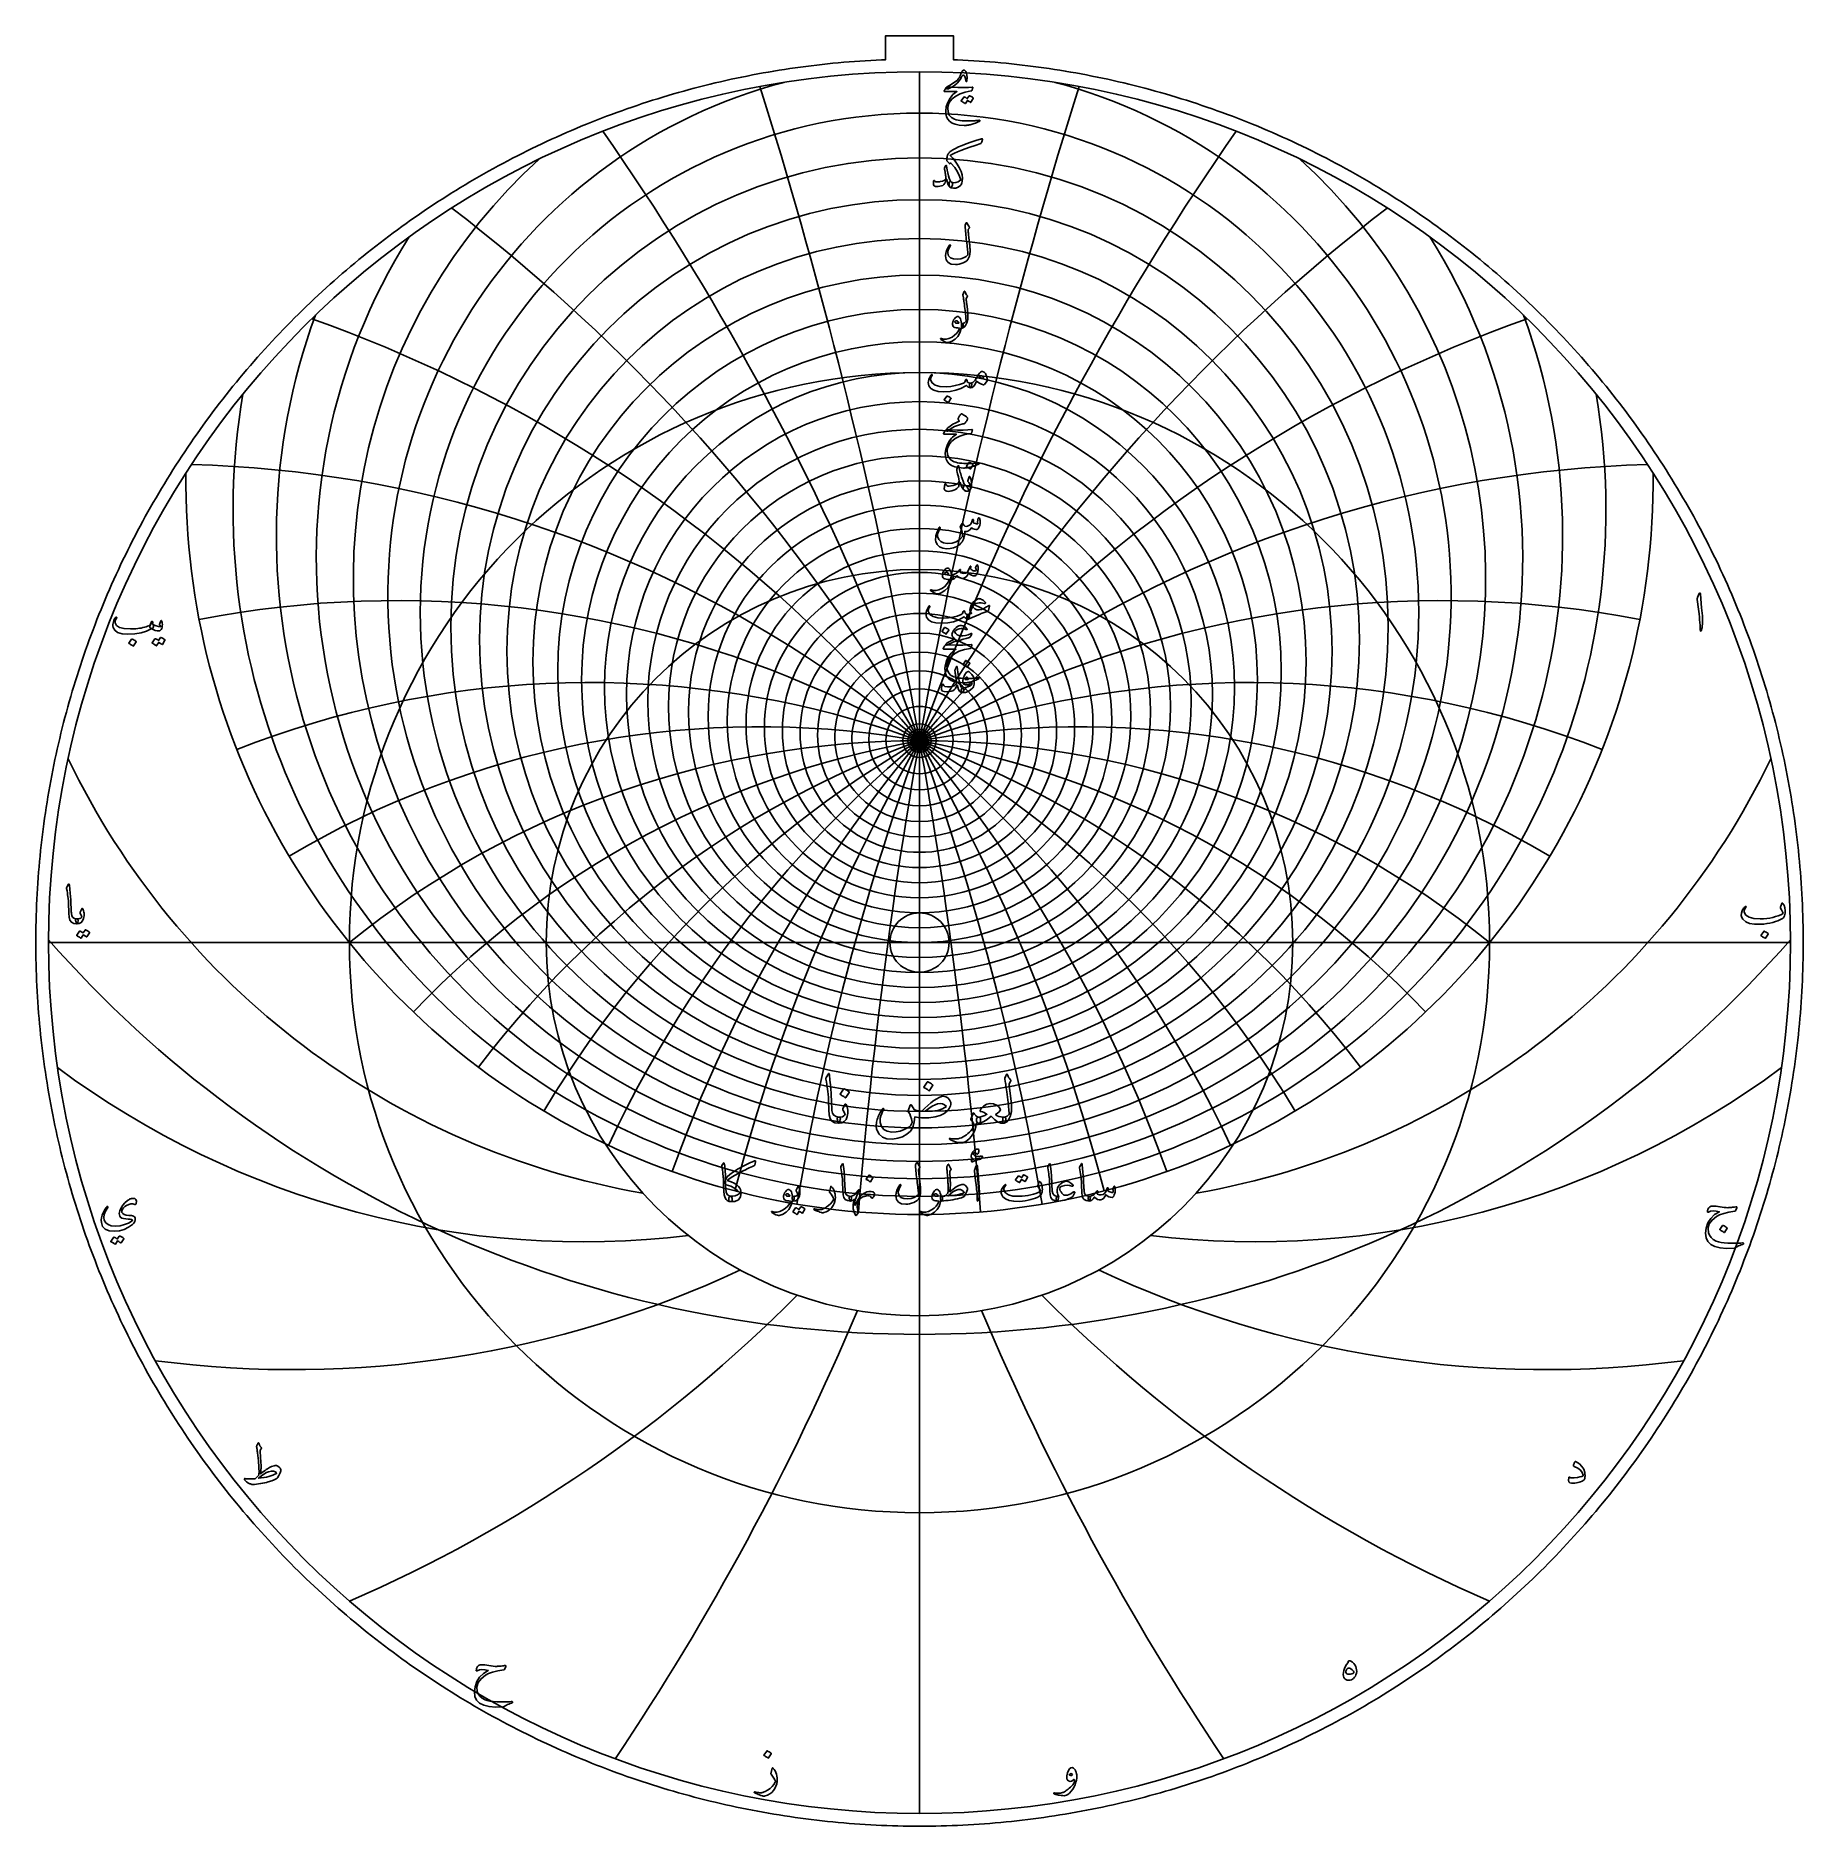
# Model space of a CAD drawing. Header units: millimetres. Extents: x -74 to 74, y -74 to 75.
import ezdxf

# ---------------------------------------------------------------- set-up
doc = ezdxf.new("R2010")
doc.units = ezdxf.units.MM
for name, color, linetype in [('CUT_INNER', 6, 'Continuous'), ('CUT_OUTER', 1, 'Continuous'), ('ENGRAVE', 7, 'Continuous'), ('ENGRAVE_FINE', 8, 'Continuous'), ('TEXT', 5, 'Continuous')]:
    doc.layers.add(name, color=color, linetype=linetype)

msp = doc.modelspace()

# ---------------------------------------------------------------- linework, layer by layer
at = {"layer": 'CUT_INNER'}
msp.add_circle((0, 0), 2.465, dxfattribs=at)
at = {"layer": 'CUT_OUTER'}
msp.add_lwpolyline([(73.5061, -0.451), (73.502, -0.9021), (73.495, -1.353), (73.4854, -1.804), (73.4729, -2.2548), (73.4577, -2.7056), (73.4397, -3.1563), (73.419, -3.6068), (73.3954, -4.0573), (73.3692, -4.5075), (73.3401, -4.9576), (73.3083, -5.4075), (73.2738, -5.8573), (73.2364, -6.3067), (73.1964, -6.756), (73.1535, -7.205), (73.108, -7.6537), (73.0596, -8.1022), (73.0085, -8.5503), (72.9547, -8.9981), (72.8981, -9.4456), (72.8388, -9.8927), (72.7767, -10.3394), (72.7119, -10.7858), (72.6443, -11.2317), (72.5741, -11.6773), (72.501, -12.1224), (72.4253, -12.567), (72.3468, -13.0111), (72.2656, -13.4548), (72.1817, -13.898), (72.0951, -14.3406), (72.0057, -14.7827), (71.9137, -15.2242), (71.8189, -15.6652), (71.7214, -16.1056), (71.6213, -16.5454), (71.5184, -16.9845), (71.4128, -17.423), (71.3046, -17.8609), (71.1936, -18.298), (71.08, -18.7345), (70.9637, -19.1703), (70.8448, -19.6054), (70.7231, -20.0397), (70.5988, -20.4733), (70.4719, -20.9061), (70.3423, -21.3381), (70.21, -21.7693), (70.0751, -22.1997), (69.9376, -22.6293), (69.7974, -23.058), (69.6546, -23.4858), (69.5092, -23.9127), (69.3612, -24.3388), (69.2106, -24.7639), (69.0573, -25.1881), (68.9014, -25.6114), (68.743, -26.0337), (68.582, -26.455), (68.4184, -26.8753), (68.2522, -27.2946), (68.0834, -27.7129), (67.9121, -28.1301), (67.7382, -28.5463), (67.5618, -28.9614), (67.3828, -29.3754), (67.2013, -29.7883), (67.0172, -30.2001), (66.8307, -30.6107), (66.6416, -31.0202), (66.45, -31.4285), (66.2559, -31.8356), (66.0593, -32.2416), (65.8602, -32.6463), (65.6587, -33.0498), (65.4547, -33.4521), (65.2482, -33.853), (65.0392, -34.2528), (64.8278, -34.6512), (64.614, -35.0483), (64.3977, -35.4441), (64.179, -35.8386), (63.9579, -36.2317), (63.7344, -36.6235), (63.5085, -37.0138), (63.2802, -37.4028), (63.0495, -37.7904), (62.8164, -38.1766), (62.581, -38.5613), (62.3432, -38.9445), (62.1031, -39.3263), (61.8606, -39.7067), (61.6158, -40.0855), (61.3687, -40.4628), (61.1193, -40.8386), (60.8675, -41.2128), (60.6135, -41.5855), (60.3572, -41.9567), (60.0986, -42.3262), (59.8378, -42.6942), (59.5747, -43.0605), (59.3093, -43.4253), (59.0418, -43.7884), (58.772, -44.1498), (58.5, -44.5096), (58.2258, -44.8677), (57.9494, -45.2241), (57.6708, -45.5789), (57.39, -45.9319), (57.1071, -46.2831), (56.8221, -46.6327), (56.5349, -46.9804), (56.2455, -47.3264), (55.9541, -47.6707), (55.6605, -48.0131), (55.3649, -48.3537), (55.0671, -48.6925), (54.7673, -49.0295), (54.4655, -49.3646), (54.1615, -49.6979), (53.8556, -50.0293), (53.5476, -50.3588), (53.2376, -50.6864), (52.9256, -51.0121), (52.6116, -51.3359), (52.2956, -51.6577), (51.9777, -51.9777), (51.6577, -52.2956), (51.3359, -52.6116), (51.0121, -52.9256), (50.6864, -53.2376), (50.3588, -53.5476), (50.0293, -53.8556), (49.6979, -54.1615), (49.3646, -54.4655), (49.0295, -54.7673), (48.6925, -55.0671), (48.3537, -55.3649), (48.0131, -55.6605), (47.6707, -55.9541), (47.3264, -56.2455), (46.9804, -56.5349), (46.6327, -56.8221), (46.2831, -57.1071), (45.9319, -57.39), (45.5789, -57.6708), (45.2241, -57.9494), (44.8677, -58.2258), (44.5096, -58.5), (44.1498, -58.772), (43.7884, -59.0418), (43.4253, -59.3093), (43.0605, -59.5747), (42.6942, -59.8378), (42.3262, -60.0986), (41.9567, -60.3572), (41.5855, -60.6135), (41.2128, -60.8675), (40.8386, -61.1193), (40.4628, -61.3687), (40.0855, -61.6158), (39.7067, -61.8606), (39.3263, -62.1031), (38.9445, -62.3432), (38.5613, -62.581), (38.1766, -62.8164), (37.7904, -63.0495), (37.4028, -63.2802), (37.0138, -63.5085), (36.6235, -63.7344), (36.2317, -63.9579), (35.8386, -64.179), (35.4441, -64.3977), (35.0483, -64.614), (34.6512, -64.8278), (34.2528, -65.0392), (33.853, -65.2482), (33.4521, -65.4547), (33.0498, -65.6587), (32.6463, -65.8602), (32.2416, -66.0593), (31.8356, -66.2559), (31.4285, -66.45), (31.0202, -66.6416), (30.6107, -66.8307), (30.2001, -67.0172), (29.7883, -67.2013), (29.3754, -67.3828), (28.9614, -67.5618), (28.5463, -67.7382), (28.1301, -67.9121), (27.7129, -68.0834), (27.2946, -68.2522), (26.8753, -68.4184), (26.455, -68.582), (26.0337, -68.743), (25.6114, -68.9014), (25.1881, -69.0573), (24.7639, -69.2106), (24.3388, -69.3612), (23.9127, -69.5092), (23.4858, -69.6546), (23.058, -69.7974), (22.6293, -69.9376), (22.1997, -70.0751), (21.7693, -70.21), (21.3381, -70.3423), (20.9061, -70.4719), (20.4733, -70.5988), (20.0397, -70.7231), (19.6054, -70.8448), (19.1703, -70.9637), (18.7345, -71.08), (18.298, -71.1936), (17.8609, -71.3046), (17.423, -71.4128), (16.9845, -71.5184), (16.5454, -71.6213), (16.1056, -71.7214), (15.6652, -71.8189), (15.2242, -71.9137), (14.7827, -72.0057), (14.3406, -72.0951), (13.898, -72.1817), (13.4548, -72.2656), (13.0111, -72.3468), (12.567, -72.4253), (12.1224, -72.501), (11.6773, -72.5741), (11.2317, -72.6443), (10.7858, -72.7119), (10.3394, -72.7767), (9.8927, -72.8388), (9.4456, -72.8981), (8.9981, -72.9547), (8.5503, -73.0085), (8.1022, -73.0596), (7.6537, -73.108), (7.205, -73.1535), (6.756, -73.1964), (6.3067, -73.2364), (5.8573, -73.2738), (5.4075, -73.3083), (4.9576, -73.3401), (4.5075, -73.3692), (4.0573, -73.3954), (3.6068, -73.419), (3.1563, -73.4397), (2.7056, -73.4577), (2.2548, -73.4729), (1.804, -73.4854), (1.353, -73.495), (0.9021, -73.502), (0.451, -73.5061), (0, -73.5075), (-0.451, -73.5061), (-0.9021, -73.502), (-1.353, -73.495), (-1.804, -73.4854), (-2.2548, -73.4729), (-2.7056, -73.4577), (-3.1563, -73.4397), (-3.6068, -73.419), (-4.0573, -73.3954), (-4.5075, -73.3692), (-4.9576, -73.3401), (-5.4075, -73.3083), (-5.8573, -73.2738), (-6.3067, -73.2364), (-6.756, -73.1964), (-7.205, -73.1535), (-7.6537, -73.108), (-8.1022, -73.0596), (-8.5503, -73.0085), (-8.9981, -72.9547), (-9.4456, -72.8981), (-9.8927, -72.8388), (-10.3394, -72.7767), (-10.7858, -72.7119), (-11.2317, -72.6443), (-11.6773, -72.5741), (-12.1224, -72.501), (-12.567, -72.4253), (-13.0111, -72.3468), (-13.4548, -72.2656), (-13.898, -72.1817), (-14.3406, -72.0951), (-14.7827, -72.0057), (-15.2242, -71.9137), (-15.6652, -71.8189), (-16.1056, -71.7214), (-16.5454, -71.6213), (-16.9845, -71.5184), (-17.423, -71.4128), (-17.8609, -71.3046), (-18.298, -71.1936), (-18.7345, -71.08), (-19.1703, -70.9637), (-19.6054, -70.8448), (-20.0397, -70.7231), (-20.4733, -70.5988), (-20.9061, -70.4719), (-21.3381, -70.3423), (-21.7693, -70.21), (-22.1997, -70.0751), (-22.6293, -69.9376), (-23.058, -69.7974), (-23.4858, -69.6546), (-23.9127, -69.5092), (-24.3388, -69.3612), (-24.7639, -69.2106), (-25.1881, -69.0573), (-25.6114, -68.9014), (-26.0337, -68.743), (-26.455, -68.582), (-26.8753, -68.4184), (-27.2946, -68.2522), (-27.7129, -68.0834), (-28.1301, -67.9121), (-28.5463, -67.7382), (-28.9614, -67.5618), (-29.3754, -67.3828), (-29.7883, -67.2013), (-30.2001, -67.0172), (-30.6107, -66.8307), (-31.0202, -66.6416), (-31.4285, -66.45), (-31.8356, -66.2559), (-32.2416, -66.0593), (-32.6463, -65.8602), (-33.0498, -65.6587), (-33.4521, -65.4547), (-33.853, -65.2482), (-34.2528, -65.0392), (-34.6512, -64.8278), (-35.0483, -64.614), (-35.4441, -64.3977), (-35.8386, -64.179), (-36.2317, -63.9579), (-36.6235, -63.7344), (-37.0138, -63.5085), (-37.4028, -63.2802), (-37.7904, -63.0495), (-38.1766, -62.8164), (-38.5613, -62.581), (-38.9445, -62.3432), (-39.3263, -62.1031), (-39.7067, -61.8606), (-40.0855, -61.6158), (-40.4628, -61.3687), (-40.8386, -61.1193), (-41.2128, -60.8675), (-41.5855, -60.6135), (-41.9567, -60.3572), (-42.3262, -60.0986), (-42.6942, -59.8378), (-43.0605, -59.5747), (-43.4253, -59.3093), (-43.7884, -59.0418), (-44.1498, -58.772), (-44.5096, -58.5), (-44.8677, -58.2258), (-45.2241, -57.9494), (-45.5789, -57.6708), (-45.9319, -57.39), (-46.2831, -57.1071), (-46.6327, -56.8221), (-46.9804, -56.5349), (-47.3264, -56.2455), (-47.6707, -55.9541), (-48.0131, -55.6605), (-48.3537, -55.3649), (-48.6925, -55.0671), (-49.0295, -54.7673), (-49.3646, -54.4655), (-49.6979, -54.1615), (-50.0293, -53.8556), (-50.3588, -53.5476), (-50.6864, -53.2376), (-51.0121, -52.9256), (-51.3359, -52.6116), (-51.6577, -52.2956), (-51.9777, -51.9777), (-52.2956, -51.6577), (-52.6116, -51.3359), (-52.9256, -51.0121), (-53.2376, -50.6864), (-53.5476, -50.3588), (-53.8556, -50.0293), (-54.1615, -49.6979), (-54.4655, -49.3646), (-54.7673, -49.0295), (-55.0671, -48.6925), (-55.3649, -48.3537), (-55.6605, -48.0131), (-55.9541, -47.6707), (-56.2455, -47.3264), (-56.5349, -46.9804), (-56.8221, -46.6327), (-57.1071, -46.2831), (-57.39, -45.9319), (-57.6708, -45.5789), (-57.9494, -45.2241), (-58.2258, -44.8677), (-58.5, -44.5096), (-58.772, -44.1498), (-59.0418, -43.7884), (-59.3093, -43.4253), (-59.5747, -43.0605), (-59.8378, -42.6942), (-60.0986, -42.3262), (-60.3572, -41.9567), (-60.6135, -41.5855), (-60.8675, -41.2128), (-61.1193, -40.8386), (-61.3687, -40.4628), (-61.6158, -40.0855), (-61.8606, -39.7067), (-62.1031, -39.3263), (-62.3432, -38.9445), (-62.581, -38.5613), (-62.8164, -38.1766), (-63.0495, -37.7904), (-63.2802, -37.4028), (-63.5085, -37.0138), (-63.7344, -36.6235), (-63.9579, -36.2317), (-64.179, -35.8386), (-64.3977, -35.4441), (-64.614, -35.0483), (-64.8278, -34.6512), (-65.0392, -34.2528), (-65.2482, -33.853), (-65.4547, -33.4521), (-65.6587, -33.0498), (-65.8602, -32.6463), (-66.0593, -32.2416), (-66.2559, -31.8356), (-66.45, -31.4285), (-66.6416, -31.0202), (-66.8307, -30.6107), (-67.0172, -30.2001), (-67.2013, -29.7883), (-67.3828, -29.3754), (-67.5618, -28.9614), (-67.7382, -28.5463), (-67.9121, -28.1301), (-68.0834, -27.7129), (-68.2522, -27.2946), (-68.4184, -26.8753), (-68.582, -26.455), (-68.743, -26.0337), (-68.9014, -25.6114), (-69.0573, -25.1881), (-69.2106, -24.7639), (-69.3612, -24.3388), (-69.5092, -23.9127), (-69.6546, -23.4858), (-69.7974, -23.058), (-69.9376, -22.6293), (-70.0751, -22.1997), (-70.21, -21.7693), (-70.3423, -21.3381), (-70.4719, -20.9061), (-70.5988, -20.4733), (-70.7231, -20.0397), (-70.8448, -19.6054), (-70.9637, -19.1703), (-71.08, -18.7345), (-71.1936, -18.298), (-71.3046, -17.8609), (-71.4128, -17.423), (-71.5184, -16.9845), (-71.6213, -16.5454), (-71.7214, -16.1056), (-71.8189, -15.6652), (-71.9137, -15.2242), (-72.0057, -14.7827), (-72.0951, -14.3406), (-72.1817, -13.898), (-72.2656, -13.4548), (-72.3468, -13.0111), (-72.4253, -12.567), (-72.501, -12.1224), (-72.5741, -11.6773), (-72.6443, -11.2317), (-72.7119, -10.7858), (-72.7767, -10.3394), (-72.8388, -9.8927), (-72.8981, -9.4456), (-72.9547, -8.9981), (-73.0085, -8.5503), (-73.0596, -8.1022), (-73.108, -7.6537), (-73.1535, -7.205), (-73.1964, -6.756), (-73.2364, -6.3067), (-73.2738, -5.8573), (-73.3083, -5.4075), (-73.3401, -4.9576), (-73.3692, -4.5075), (-73.3954, -4.0573), (-73.419, -3.6068), (-73.4397, -3.1563), (-73.4577, -2.7056), (-73.4729, -2.2548), (-73.4854, -1.804), (-73.495, -1.353), (-73.502, -0.9021), (-73.5061, -0.451), (-73.5075, 0), (-73.5061, 0.451), (-73.502, 0.9021), (-73.495, 1.353), (-73.4854, 1.804), (-73.4729, 2.2548), (-73.4577, 2.7056), (-73.4397, 3.1563), (-73.419, 3.6068), (-73.3954, 4.0573), (-73.3692, 4.5075), (-73.3401, 4.9576), (-73.3083, 5.4075), (-73.2738, 5.8573), (-73.2364, 6.3067), (-73.1964, 6.756), (-73.1535, 7.205), (-73.108, 7.6537), (-73.0596, 8.1022), (-73.0085, 8.5503), (-72.9547, 8.9981), (-72.8981, 9.4456), (-72.8388, 9.8927), (-72.7767, 10.3394), (-72.7119, 10.7858), (-72.6443, 11.2317), (-72.5741, 11.6773), (-72.501, 12.1224), (-72.4253, 12.567), (-72.3468, 13.0111), (-72.2656, 13.4548), (-72.1817, 13.898), (-72.0951, 14.3406), (-72.0057, 14.7827), (-71.9137, 15.2242), (-71.8189, 15.6652), (-71.7214, 16.1056), (-71.6213, 16.5454), (-71.5184, 16.9845), (-71.4128, 17.423), (-71.3046, 17.8609), (-71.1936, 18.298), (-71.08, 18.7345), (-70.9637, 19.1703), (-70.8448, 19.6054), (-70.7231, 20.0397), (-70.5988, 20.4733), (-70.4719, 20.9061), (-70.3423, 21.3381), (-70.21, 21.7693), (-70.0751, 22.1997), (-69.9376, 22.6293), (-69.7974, 23.058), (-69.6546, 23.4858), (-69.5092, 23.9127), (-69.3612, 24.3388), (-69.2106, 24.7639), (-69.0573, 25.1881), (-68.9014, 25.6114), (-68.743, 26.0337), (-68.582, 26.455), (-68.4184, 26.8753), (-68.2522, 27.2946), (-68.0834, 27.7129), (-67.9121, 28.1301), (-67.7382, 28.5463), (-67.5618, 28.9614), (-67.3828, 29.3754), (-67.2013, 29.7883), (-67.0172, 30.2001), (-66.8307, 30.6107), (-66.6416, 31.0202), (-66.45, 31.4285), (-66.2559, 31.8356), (-66.0593, 32.2416), (-65.8602, 32.6463), (-65.6587, 33.0498), (-65.4547, 33.4521), (-65.2482, 33.853), (-65.0392, 34.2528), (-64.8278, 34.6512), (-64.614, 35.0483), (-64.3977, 35.4441), (-64.179, 35.8386), (-63.9579, 36.2317), (-63.7344, 36.6235), (-63.5085, 37.0138), (-63.2802, 37.4028), (-63.0495, 37.7904), (-62.8164, 38.1766), (-62.581, 38.5613), (-62.3432, 38.9445), (-62.1031, 39.3263), (-61.8606, 39.7067), (-61.6158, 40.0855), (-61.3687, 40.4628), (-61.1193, 40.8386), (-60.8675, 41.2128), (-60.6135, 41.5855), (-60.3572, 41.9567), (-60.0986, 42.3262), (-59.8378, 42.6942), (-59.5747, 43.0605), (-59.3093, 43.4253), (-59.0418, 43.7884), (-58.772, 44.1498), (-58.5, 44.5096), (-58.2258, 44.8677), (-57.9494, 45.2241), (-57.6708, 45.5789), (-57.39, 45.9319), (-57.1071, 46.2831), (-56.8221, 46.6327), (-56.5349, 46.9804), (-56.2455, 47.3264), (-55.9541, 47.6707), (-55.6605, 48.0131), (-55.3649, 48.3537), (-55.0671, 48.6925), (-54.7673, 49.0295), (-54.4655, 49.3646), (-54.1615, 49.6979), (-53.8556, 50.0293), (-53.5476, 50.3588), (-53.2376, 50.6864), (-52.9256, 51.0121), (-52.6116, 51.3359), (-52.2956, 51.6577), (-51.9777, 51.9777), (-51.6577, 52.2956), (-51.3359, 52.6116), (-51.0121, 52.9256), (-50.6864, 53.2376), (-50.3588, 53.5476), (-50.0293, 53.8556), (-49.6979, 54.1615), (-49.3646, 54.4655), (-49.0295, 54.7673), (-48.6925, 55.0671), (-48.3537, 55.3649), (-48.0131, 55.6605), (-47.6707, 55.9541), (-47.3264, 56.2455), (-46.9804, 56.5349), (-46.6327, 56.8221), (-46.2831, 57.1071), (-45.9319, 57.39), (-45.5789, 57.6708), (-45.2241, 57.9494), (-44.8677, 58.2258), (-44.5096, 58.5), (-44.1498, 58.772), (-43.7884, 59.0418), (-43.4253, 59.3093), (-43.0605, 59.5747), (-42.6942, 59.8378), (-42.3262, 60.0986), (-41.9567, 60.3572), (-41.5855, 60.6135), (-41.2128, 60.8675), (-40.8386, 61.1193), (-40.4628, 61.3687), (-40.0855, 61.6158), (-39.7067, 61.8606), (-39.3263, 62.1031), (-38.9445, 62.3432), (-38.5613, 62.581), (-38.1766, 62.8164), (-37.7904, 63.0495), (-37.4028, 63.2802), (-37.0138, 63.5085), (-36.6235, 63.7344), (-36.2317, 63.9579), (-35.8386, 64.179), (-35.4441, 64.3977), (-35.0483, 64.614), (-34.6512, 64.8278), (-34.2528, 65.0392), (-33.853, 65.2482), (-33.4521, 65.4547), (-33.0498, 65.6587), (-32.6463, 65.8602), (-32.2416, 66.0593), (-31.8356, 66.2559), (-31.4285, 66.45), (-31.0202, 66.6416), (-30.6107, 66.8307), (-30.2001, 67.0172), (-29.7883, 67.2013), (-29.3754, 67.3828), (-28.9614, 67.5618), (-28.5463, 67.7382), (-28.1301, 67.9121), (-27.7129, 68.0834), (-27.2946, 68.2522), (-26.8753, 68.4184), (-26.455, 68.582), (-26.0337, 68.743), (-25.6114, 68.9014), (-25.1881, 69.0573), (-24.7639, 69.2106), (-24.3388, 69.3612), (-23.9127, 69.5092), (-23.4858, 69.6546), (-23.058, 69.7974), (-22.6293, 69.9376), (-22.1997, 70.0751), (-21.7693, 70.21), (-21.3381, 70.3423), (-20.9061, 70.4719), (-20.4733, 70.5988), (-20.0397, 70.7231), (-19.6054, 70.8448), (-19.1703, 70.9637), (-18.7345, 71.08), (-18.298, 71.1936), (-17.8609, 71.3046), (-17.423, 71.4128), (-16.9845, 71.5184), (-16.5454, 71.6213), (-16.1056, 71.7214), (-15.6652, 71.8189), (-15.2242, 71.9137), (-14.7827, 72.0057), (-14.3406, 72.0951), (-13.898, 72.1817), (-13.4548, 72.2656), (-13.0111, 72.3468), (-12.567, 72.4253), (-12.1224, 72.501), (-11.6773, 72.5741), (-11.2317, 72.6443), (-10.7858, 72.7119), (-10.3394, 72.7767), (-9.8927, 72.8388), (-9.4456, 72.8981), (-8.9981, 72.9547), (-8.5503, 73.0085), (-8.1022, 73.0596), (-7.6537, 73.108), (-7.205, 73.1535), (-6.756, 73.1964), (-6.3067, 73.2364), (-5.8573, 73.2738), (-5.4075, 73.3083), (-4.9576, 73.3401), (-4.5075, 73.3692), (-4.0573, 73.3954), (-3.6068, 73.419), (-3.1563, 73.4397), (-2.8175, 73.4532), (-2.8175, 75.4395), (2.8175, 75.4395), (2.8175, 73.4532), (3.1563, 73.4397), (3.6068, 73.419), (4.0573, 73.3954), (4.5075, 73.3692), (4.9576, 73.3401), (5.4075, 73.3083), (5.8573, 73.2738), (6.3067, 73.2364), (6.756, 73.1964), (7.205, 73.1535), (7.6537, 73.108), (8.1022, 73.0596), (8.5503, 73.0085), (8.9981, 72.9547), (9.4456, 72.8981), (9.8927, 72.8388), (10.3394, 72.7767), (10.7858, 72.7119), (11.2317, 72.6443), (11.6773, 72.5741), (12.1224, 72.501), (12.567, 72.4253), (13.0111, 72.3468), (13.4548, 72.2656), (13.898, 72.1817), (14.3406, 72.0951), (14.7827, 72.0057), (15.2242, 71.9137), (15.6652, 71.8189), (16.1056, 71.7214), (16.5454, 71.6213), (16.9845, 71.5184), (17.423, 71.4128), (17.8609, 71.3046), (18.298, 71.1936), (18.7345, 71.08), (19.1703, 70.9637), (19.6054, 70.8448), (20.0397, 70.7231), (20.4733, 70.5988), (20.9061, 70.4719), (21.3381, 70.3423), (21.7693, 70.21), (22.1997, 70.0751), (22.6293, 69.9376), (23.058, 69.7974), (23.4858, 69.6546), (23.9127, 69.5092), (24.3388, 69.3612), (24.7639, 69.2106), (25.1881, 69.0573), (25.6114, 68.9014), (26.0337, 68.743), (26.455, 68.582), (26.8753, 68.4184), (27.2946, 68.2522), (27.7129, 68.0834), (28.1301, 67.9121), (28.5463, 67.7382), (28.9614, 67.5618), (29.3754, 67.3828), (29.7883, 67.2013), (30.2001, 67.0172), (30.6107, 66.8307), (31.0202, 66.6416), (31.4285, 66.45), (31.8356, 66.2559), (32.2416, 66.0593), (32.6463, 65.8602), (33.0498, 65.6587), (33.4521, 65.4547), (33.853, 65.2482), (34.2528, 65.0392), (34.6512, 64.8278), (35.0483, 64.614), (35.4441, 64.3977), (35.8386, 64.179), (36.2317, 63.9579), (36.6235, 63.7344), (37.0138, 63.5085), (37.4028, 63.2802), (37.7904, 63.0495), (38.1766, 62.8164), (38.5613, 62.581), (38.9445, 62.3432), (39.3263, 62.1031), (39.7067, 61.8606), (40.0855, 61.6158), (40.4628, 61.3687), (40.8386, 61.1193), (41.2128, 60.8675), (41.5855, 60.6135), (41.9567, 60.3572), (42.3262, 60.0986), (42.6942, 59.8378), (43.0605, 59.5747), (43.4253, 59.3093), (43.7884, 59.0418), (44.1498, 58.772), (44.5096, 58.5), (44.8677, 58.2258), (45.2241, 57.9494), (45.5789, 57.6708), (45.9319, 57.39), (46.2831, 57.1071), (46.6327, 56.8221), (46.9804, 56.5349), (47.3264, 56.2455), (47.6707, 55.9541), (48.0131, 55.6605), (48.3537, 55.3649), (48.6925, 55.0671), (49.0295, 54.7673), (49.3646, 54.4655), (49.6979, 54.1615), (50.0293, 53.8556), (50.3588, 53.5476), (50.6864, 53.2376), (51.0121, 52.9256), (51.3359, 52.6116), (51.6577, 52.2956), (51.9777, 51.9777), (52.2956, 51.6577), (52.6116, 51.3359), (52.9256, 51.0121), (53.2376, 50.6864), (53.5476, 50.3588), (53.8556, 50.0293), (54.1615, 49.6979), (54.4655, 49.3646), (54.7673, 49.0295), (55.0671, 48.6925), (55.3649, 48.3537), (55.6605, 48.0131), (55.9541, 47.6707), (56.2455, 47.3264), (56.5349, 46.9804), (56.8221, 46.6327), (57.1071, 46.2831), (57.39, 45.9319), (57.6708, 45.5789), (57.9494, 45.2241), (58.2258, 44.8677), (58.5, 44.5096), (58.772, 44.1498), (59.0418, 43.7884), (59.3093, 43.4253), (59.5747, 43.0605), (59.8378, 42.6942), (60.0986, 42.3262), (60.3572, 41.9567), (60.6135, 41.5855), (60.8675, 41.2128), (61.1193, 40.8386), (61.3687, 40.4628), (61.6158, 40.0855), (61.8606, 39.7067), (62.1031, 39.3263), (62.3432, 38.9445), (62.581, 38.5613), (62.8164, 38.1766), (63.0495, 37.7904), (63.2802, 37.4028), (63.5085, 37.0138), (63.7344, 36.6235), (63.9579, 36.2317), (64.179, 35.8386), (64.3977, 35.4441), (64.614, 35.0483), (64.8278, 34.6512), (65.0392, 34.2528), (65.2482, 33.853), (65.4547, 33.4521), (65.6587, 33.0498), (65.8602, 32.6463), (66.0593, 32.2416), (66.2559, 31.8356), (66.45, 31.4285), (66.6416, 31.0202), (66.8307, 30.6107), (67.0172, 30.2001), (67.2013, 29.7883), (67.3828, 29.3754), (67.5618, 28.9614), (67.7382, 28.5463), (67.9121, 28.1301), (68.0834, 27.7129), (68.2522, 27.2946), (68.4184, 26.8753), (68.582, 26.455), (68.743, 26.0337), (68.9014, 25.6114), (69.0573, 25.1881), (69.2106, 24.7639), (69.3612, 24.3388), (69.5092, 23.9127), (69.6546, 23.4858), (69.7974, 23.058), (69.9376, 22.6293), (70.0751, 22.1997), (70.21, 21.7693), (70.3423, 21.3381), (70.4719, 20.9061), (70.5988, 20.4733), (70.7231, 20.0397), (70.8448, 19.6054), (70.9637, 19.1703), (71.08, 18.7345), (71.1936, 18.298), (71.3046, 17.8609), (71.4128, 17.423), (71.5184, 16.9845), (71.6213, 16.5454), (71.7214, 16.1056), (71.8189, 15.6652), (71.9137, 15.2242), (72.0057, 14.7827), (72.0951, 14.3406), (72.1817, 13.898), (72.2656, 13.4548), (72.3468, 13.0111), (72.4253, 12.567), (72.501, 12.1224), (72.5741, 11.6773), (72.6443, 11.2317), (72.7119, 10.7858), (72.7767, 10.3394), (72.8388, 9.8927), (72.8981, 9.4456), (72.9547, 8.9981), (73.0085, 8.5503), (73.0596, 8.1022), (73.108, 7.6537), (73.1535, 7.205), (73.1964, 6.756), (73.2364, 6.3067), (73.2738, 5.8573), (73.3083, 5.4075), (73.3401, 4.9576), (73.3692, 4.5075), (73.3954, 4.0573), (73.419, 3.6068), (73.4397, 3.1563), (73.4577, 2.7056), (73.4729, 2.2548), (73.4854, 1.804), (73.495, 1.353), (73.502, 0.9021), (73.5061, 0.451), (73.5075, 0)], close=True, dxfattribs=at)
at = {"layer": 'ENGRAVE'}
for points in [[(0, -72.45), (0, 72.45)], [(-72.45, 0), (72.45, 0)], [(0, -72.45), (0, -31.0439)]]:
    msp.add_lwpolyline(points, dxfattribs=at)
for centre, radius in [((0, 0), 72.45), ((0, 23.3689), 32.1586), ((0, 0), 47.425), ((0, 20.1081), 22.5936), ((0, 18.1634), 14.4309), ((0, 0), 31.0439), ((0, 17.1224), 7.0419), ((0, 16.7941), 0.966)]:
    msp.add_circle(centre, radius, dxfattribs=at)
for centre, radius, start, end in [((0, 28.8094), 44.2187, 104.762326, 75.237674), ((0, 38.404), 61.0246, 179.387133, 0.612867), ((0, -58.565), 75.3591, 51, 129), ((0, -58.565), 75.3591, 51, 129), ((-11.7287, 43.7721), 65.5949, 205.733875, 260.102895), ((11.7287, 43.7721), 65.5949, 279.897105, 334.266125), ((-27.9379, 48.3899), 73.2888, 233.336387, 276.831602), ((27.9379, 48.3899), 73.2888, 263.168398, 306.663613), ((-52.1256, 52.1256), 87.6543, 262.507277, 295.128689), ((52.1256, 52.1256), 87.6543, 244.871311, 277.492723), ((-95.0421, 54.8726), 119.5539, 293.478679, 315.226287), ((95.0421, 54.8726), 119.5539, 224.773713, 246.521321), ((-211.0577, 56.5527), 223.5904, 326.181449, 337.055252), ((211.0577, 56.5527), 223.5904, 202.944748, 213.818551)]:
    msp.add_arc(centre, radius, start, end, dxfattribs=at)
at = {"layer": 'ENGRAVE_FINE'}
for centre, radius in [((0, 27.4779), 41.5259), ((0, 26.2837), 38.9912), ((0, 25.2099), 36.5956), ((0, 24.2423), 34.3227), ((0, 22.5797), 30.0911), ((0, 21.866), 28.1096), ((0, 21.2202), 26.2048), ((0, 20.6361), 24.3685), ((0, 19.6315), 20.8733), ((0, 19.202), 19.202), ((0, 18.8162), 17.5743), ((0, 18.4709), 15.9854), ((0, 17.8914), 12.9068), ((0, 17.6528), 11.4092), ((0, 17.4461), 9.9347), ((0, 17.2697), 8.48), ((0, 17.0032), 5.6174), ((0, 16.9112), 4.2037), ((0, 16.846), 2.7981), ((0, 16.807), 1.3977)]:
    msp.add_circle(centre, radius, dxfattribs=at)
for centre, radius, start, end in [((-427.3826, -58.565), 433.9756, 4.779127, 17.401802), ((-427.3826, -58.565), 433.9756, 4.779127, 17.401802), ((427.3826, -58.565), 433.9756, 162.598198, 175.220873), ((427.3826, -58.565), 433.9756, 162.598198, 175.220873), ((-207.0474, -58.565), 220.3352, 9.614941, 34.898449), ((-207.0474, -58.565), 220.3352, 9.614941, 34.898449), ((207.0474, -58.565), 220.3352, 145.101551, 170.385059), ((207.0474, -58.565), 220.3352, 145.101551, 170.385059), ((0, 30.2982), 47.0923, 132.219432, 47.780568), ((-130.5257, -58.565), 150.7182, 14.56643, 52.566013), ((-130.5257, -58.565), 150.7182, 14.56643, 52.566013), ((130.5257, -58.565), 150.7182, 127.433987, 165.43357), ((130.5257, -58.565), 150.7182, 127.433987, 165.43357), ((0, 31.9689), 50.1736, 147.797087, 32.202913), ((0, 33.851), 53.495, 159.954591, 20.045409), ((-89.8094, -58.565), 117.2379, 19.697338, 70.43411), ((-89.8094, -58.565), 117.2379, 19.697338, 70.43411), ((89.8094, -58.565), 117.2379, 109.56589, 160.302662), ((89.8094, -58.565), 117.2379, 109.56589, 160.302662), ((0, 35.9809), 57.0959, 170.269458, 9.730542), ((-63.2338, -58.565), 98.3743, 25.078922, 88.440652), ((-63.2338, -58.565), 98.3743, 25.078922, 88.440652), ((63.2338, -58.565), 98.3743, 91.559348, 154.921078), ((63.2338, -58.565), 98.3743, 91.559348, 154.921078), ((-43.5086, -58.565), 87.0172, 30.79319, 100.876652), ((-43.5086, -58.565), 87.0172, 30.79319, 100.876652), ((43.5086, -58.565), 87.0172, 79.123348, 149.20681), ((43.5086, -58.565), 87.0172, 79.123348, 149.20681), ((-27.4285, -58.565), 80.1955, 36.936769, 111.475271), ((-27.4285, -58.565), 80.1955, 36.936769, 111.475271), ((27.4285, -58.565), 80.1955, 68.524729, 143.063231), ((27.4285, -58.565), 80.1955, 68.524729, 143.063231), ((-13.2878, -58.565), 76.5216, 43.625537, 120.768969), ((-13.2878, -58.565), 76.5216, 43.625537, 120.768969), ((13.2878, -58.565), 76.5216, 59.231031, 136.374463), ((13.2878, -58.565), 76.5216, 59.231031, 136.374463), ((0, 63.7549), 96.3492, 221.240592, 318.759408)]:
    msp.add_arc(centre, radius, start, end, dxfattribs=at)
at = {"layer": 'TEXT'}
for points in [[(2.1788, 71.0804), (2.2042, 71.1103), (2.2334, 71.1399), (2.2663, 71.1692), (2.303, 71.1983), (2.3435, 71.2273), (2.3876, 71.2567), (2.4356, 71.2862), (2.4873, 71.3161), (2.7165, 71.4516), (2.9029, 71.571), (3.0464, 71.6744), (3.1471, 71.7617), (3.225, 71.8477), (3.2917, 71.9385), (3.3471, 72.0341), (3.3913, 72.1345), (3.4105, 72.1847), (3.4293, 72.2325), (3.448, 72.2779), (3.4663, 72.3209), (3.4841, 72.3609), (3.5011, 72.3975), (3.5173, 72.4305), (3.5327, 72.4601), (3.5667, 72.5107), (3.6045, 72.5469), (3.646, 72.5686), (3.6912, 72.5758), (3.7354, 72.5686), (3.778, 72.5469), (3.819, 72.5107), (3.8584, 72.4601), (3.9074, 72.3444), (3.9387, 72.1773), (3.9523, 71.9588), (3.9483, 71.6889), (3.9457, 71.6645), (3.9376, 71.6471), (3.9242, 71.6367), (3.9055, 71.6332), (3.8862, 71.6369), (3.8712, 71.6482), (3.8605, 71.6669), (3.8541, 71.6932), (3.8211, 71.8994), (3.7737, 72.0466), (3.7119, 72.135), (3.6355, 72.1645), (3.616, 72.161), (3.5959, 72.1505), (3.5753, 72.1331), (3.5541, 72.1088), (3.5448, 72.0942), (3.5338, 72.0761), (3.5212, 72.0545), (3.507, 72.0295), (3.4912, 72.001), (3.4738, 71.969), (3.4548, 71.9335), (3.4342, 71.8945), (3.3115, 71.6937), (3.145, 71.5068), (2.9345, 71.3338), (2.6801, 71.1747), (2.6774, 71.1731), (2.6694, 71.1683), (2.656, 71.1602), (2.6372, 71.149), (2.6131, 71.1345), (2.5837, 71.1169), (2.5488, 71.096), (2.5087, 71.0719), (2.4238, 71.0339), (2.3405, 71.0226), (2.2588, 71.0381), (2.1788, 71.0804)], [(2.6415, 71.1533), (3.1913, 71.134), (3.6666, 71.1319), (4.0675, 71.1469), (4.3939, 71.179), (4.404, 71.1802), (4.4127, 71.1795), (4.42, 71.177), (4.4261, 71.1726), (4.4305, 71.1665), (4.433, 71.1592), (4.4337, 71.1505), (4.4325, 71.1404), (4.4241, 71.1013), (4.4159, 71.0655), (4.408, 71.0328), (4.4004, 71.0033), (4.393, 70.9771), (4.3859, 70.954), (4.3791, 70.9342), (4.3725, 70.9176), (4.3586, 70.8911), (4.3425, 70.8716), (4.3243, 70.859), (4.304, 70.8534), (3.8091, 70.7636), (3.3785, 70.6231), (3.0121, 70.4316), (2.7101, 70.1892), (2.5574, 70.0149), (2.4466, 69.8304), (2.3775, 69.6357), (2.3501, 69.4308), (2.3764, 69.1092), (2.4808, 68.8471), (2.6635, 68.6443), (2.9243, 68.5011), (3.0595, 68.4577), (3.2082, 68.4218), (3.3702, 68.3934), (3.5456, 68.3725), (3.7341, 68.3589), (3.9355, 68.3522), (4.1497, 68.3524), (4.3768, 68.3597), (4.4575, 68.3642), (4.5369, 68.3693), (4.615, 68.3749), (4.6917, 68.3811), (4.7666, 68.3878), (4.839, 68.395), (4.909, 68.4028), (4.9767, 68.4111), (4.9973, 68.4122), (5.012, 68.4068), (5.0208, 68.395), (5.0238, 68.3768), (5.0222, 68.3557), (5.0174, 68.3393), (5.0093, 68.3278), (4.9981, 68.3211), (4.877, 68.27), (4.7624, 68.2236), (4.6542, 68.1821), (4.5525, 68.1454), (4.4574, 68.1133), (4.3693, 68.0855), (4.2882, 68.0619), (4.214, 68.0426), (4.1442, 68.0284), (4.0763, 68.0158), (4.0103, 68.0049), (3.9462, 67.9955), (3.8837, 67.9882), (3.8225, 67.9837), (3.7626, 67.9818), (3.7041, 67.9826), (3.3046, 68.0137), (2.9714, 68.0812), (2.7047, 68.1851), (2.5044, 68.3254), (2.3574, 68.5008), (2.2548, 68.7057), (2.1967, 68.94), (2.183, 69.2038), (2.2251, 69.531), (2.3255, 69.8486), (2.4843, 70.1566), (2.7015, 70.4549), (2.7864, 70.5451), (2.8825, 70.6316), (2.9899, 70.7144), (3.1085, 70.7934), (2.0716, 70.8019), (2.0467, 70.8127), (2.0363, 70.8319), (2.0403, 70.8598), (2.0588, 70.8962), (2.0936, 70.9492), (2.1252, 70.9969), (2.1536, 71.0392), (2.1788, 71.0762), (2.2007, 71.1075), (2.2195, 71.1329), (2.235, 71.1525), (2.2473, 71.1661), (2.2752, 71.1686), (2.3501, 71.1672), (2.4723, 71.1621), (2.6415, 71.1533)], [(4.1283, 70.4377), (4.1336, 70.4431), (4.1411, 70.4463), (4.1508, 70.4474), (4.1626, 70.4463), (4.2047, 70.4305), (4.2456, 70.4131), (4.2851, 70.3941), (4.3232, 70.3735), (4.3603, 70.351), (4.3966, 70.3263), (4.4321, 70.2996), (4.4668, 70.2706), (4.4735, 70.2618), (4.4764, 70.2524), (4.4756, 70.2425), (4.4711, 70.2321), (4.2654, 69.9064), (4.2598, 69.9022), (4.2515, 69.9022), (4.2405, 69.9064), (4.2268, 69.915), (4.2175, 69.9229), (4.2022, 69.9338), (4.181, 69.9476), (4.154, 69.9643), (4.1208, 69.9842), (4.0812, 70.0077), (4.0351, 70.0346), (3.9826, 70.065), (3.8198, 69.8122), (3.8123, 69.8044), (3.8027, 69.8025), (3.7909, 69.8066), (3.7769, 69.8165), (3.7649, 69.825), (3.7459, 69.8379), (3.7199, 69.855), (3.687, 69.8765), (3.6465, 69.9022), (3.5981, 69.9322), (3.5416, 69.9664), (3.477, 70.005), (3.4703, 70.0114), (3.4674, 70.0178), (3.4682, 70.0243), (3.4727, 70.0307), (3.6827, 70.3435), (3.688, 70.3488), (3.6955, 70.3521), (3.7052, 70.3531), (3.717, 70.3521), (3.7528, 70.3404), (3.7877, 70.3269), (3.8214, 70.3115), (3.8541, 70.2942), (3.8857, 70.2753), (3.9162, 70.2551), (3.9457, 70.2336), (3.974, 70.2107)], [(5.1523, 66.8814), (5.1957, 66.8891), (5.223, 66.8782), (5.2343, 66.8484), (5.2294, 66.8), (5.1823, 66.6114), (5.1679, 66.5632), (5.1502, 66.5258), (5.1293, 66.499), (5.1052, 66.4829), (4.6226, 66.3248), (4.1861, 66.176), (3.7957, 66.0366), (3.4513, 65.9066), (3.1535, 65.7854), (2.9029, 65.6726), (2.6993, 65.568), (2.543, 65.4717), (2.7625, 65.2575), (2.9629, 65.0218), (3.1439, 64.7648), (3.3056, 64.4862), (3.4534, 64.1617), (3.5456, 63.8607), (3.582, 63.5833), (3.5627, 63.3294), (3.5338, 63.2153), (3.4984, 63.1216), (3.4567, 63.0482), (3.4085, 62.9952), (3.2082, 62.8581), (3.0143, 62.7767), (2.8268, 62.751), (2.6458, 62.7809), (2.5681, 62.8211), (2.5108, 62.8859), (2.4739, 62.9754), (2.4573, 63.0894), (2.4581, 63.1805), (2.4733, 63.248), (2.5031, 63.2919), (2.5472, 63.3122), (2.5695, 63.3112), (2.5976, 63.3037), (2.6316, 63.2898), (2.6715, 63.2694), (2.8359, 63.2132), (3.0164, 63.2244), (3.213, 63.3031), (3.4256, 63.4494), (3.3319, 63.7731), (3.1664, 64.1146), (2.9291, 64.4737), (2.6201, 64.8504), (2.6112, 64.8566), (2.6019, 64.8579), (2.592, 64.8545), (2.5815, 64.8462), (2.5344, 64.8076), (2.5234, 64.7998), (2.5119, 64.798), (2.4998, 64.802), (2.4873, 64.8119), (2.2816, 65.0433), (2.2768, 65.0609), (2.2752, 65.1011), (2.2768, 65.1638), (2.2816, 65.2489), (2.2896, 65.3394), (2.3009, 65.4139), (2.3153, 65.4723), (2.333, 65.5146), (2.3634, 65.5684), (2.3946, 65.6185), (2.4266, 65.6648), (2.4594, 65.7074), (2.493, 65.7465), (2.5274, 65.7824), (2.5626, 65.815), (2.5987, 65.8445), (2.7735, 65.9582), (2.9896, 66.0764), (3.247, 66.1992), (3.5456, 66.3265), (3.8854, 66.4584), (4.2665, 66.5948), (4.6888, 66.7358), (5.1523, 66.8814)], [(2.5515, 62.8324), (2.4682, 62.9191), (2.3941, 63.0552), (2.329, 63.2405), (2.273, 63.4751), (2.2653, 63.5008), (2.2548, 63.5051), (2.2417, 63.4879), (2.2259, 63.4494), (2.2126, 63.4131), (2.1986, 63.3771), (2.1837, 63.3413), (2.168, 63.3058), (2.1518, 63.2706), (2.1354, 63.2357), (2.1186, 63.201), (2.1016, 63.1666), (2.0304, 63.0723), (1.9367, 62.9995), (1.8205, 62.948), (1.6817, 62.9181), (1.5468, 62.9041), (1.4332, 62.9009), (1.3411, 62.9084), (1.2704, 62.9266), (1.2072, 62.9711), (1.1676, 63.053), (1.1515, 63.1725), (1.159, 63.3294), (1.1649, 63.3559), (1.174, 63.3754), (1.1863, 63.388), (1.2019, 63.3937), (1.2195, 63.3939), (1.234, 63.3904), (1.2452, 63.3832), (1.2533, 63.3722), (1.2776, 63.3382), (1.3122, 63.3133), (1.3569, 63.2975), (1.4118, 63.2908), (1.443, 63.2892), (1.4766, 63.2887), (1.5126, 63.2892), (1.5511, 63.2908), (1.5916, 63.2935), (1.6341, 63.2972), (1.6784, 63.3021), (1.7246, 63.308), (1.9163, 63.3492), (2.0588, 63.4129), (2.152, 63.4992), (2.1959, 63.6079), (2.1936, 63.6312), (2.1911, 63.6582), (2.1883, 63.689), (2.1852, 63.7236), (2.1813, 63.7621), (2.1761, 63.805), (2.1695, 63.8521), (2.1616, 63.9035), (2.1533, 63.9559), (2.1456, 64.0058), (2.1383, 64.0534), (2.1316, 64.0985), (2.1249, 64.1412), (2.1177, 64.1815), (2.1099, 64.2194), (2.1016, 64.2549), (2.0896, 64.3232), (2.0834, 64.3781), (2.0832, 64.4196), (2.0888, 64.4477), (2.1788, 64.6448), (2.186, 64.6542), (2.1948, 64.6608), (2.2053, 64.6649), (2.2173, 64.6662), (2.2291, 64.6641), (2.2387, 64.6576), (2.2462, 64.6469), (2.2516, 64.6319), (2.2789, 64.4643), (2.3137, 64.2699), (2.356, 64.0487), (2.4058, 63.8007), (2.4562, 63.6052), (2.5172, 63.4515), (2.589, 63.3396), (2.6715, 63.2694), (2.7015, 63.2448), (2.7229, 63.2094), (2.7358, 63.1634), (2.7401, 63.1066), (2.7355, 63.0311), (2.7218, 62.963), (2.6991, 62.9025), (2.6672, 62.8495), (2.6439, 62.8243), (2.6169, 62.8131), (2.5861, 62.8158), (2.5515, 62.8324)], [(3.8798, 59.8665), (3.8873, 59.8796), (3.8969, 59.889), (3.9087, 59.8946), (3.9226, 59.8965), (3.9365, 59.8941), (3.9483, 59.8868), (3.958, 59.8748), (3.9655, 59.8579), (4.0054, 59.7596), (4.0479, 59.6748), (4.0932, 59.6033), (4.1411, 59.5451), (4.1553, 59.5243), (4.1594, 59.5002), (4.1532, 59.4728), (4.1369, 59.4423), (4.1264, 59.4276), (4.1165, 59.4134), (4.1071, 59.3997), (4.0983, 59.3866), (4.09, 59.3743), (4.0822, 59.363), (4.075, 59.3529), (4.0683, 59.3438), (4.0571, 59.3272), (4.049, 59.3073), (4.0442, 59.2843), (4.0426, 59.2581), (4.0477, 59.184), (4.0544, 59.1033), (4.0627, 59.0159), (4.0726, 58.9217), (4.0838, 58.8209), (4.0962, 58.7134), (4.1095, 58.5992), (4.124, 58.4783), (4.1402, 58.3576), (4.1545, 58.2442), (4.167, 58.138), (4.1776, 58.0391), (4.1865, 57.9471), (4.1942, 57.8618), (4.2005, 57.7832), (4.2054, 57.7113), (4.211, 57.4984), (4.1936, 57.2968), (4.1532, 57.1064), (4.0897, 56.9272), (4.0279, 56.822), (3.9323, 56.7248), (3.8029, 56.6356), (3.6398, 56.5544), (3.4631, 56.4872), (3.2971, 56.4398), (3.1417, 56.4122), (2.9971, 56.4045), (2.6351, 56.4543), (2.3759, 56.5909), (2.2195, 56.8142), (2.1659, 57.1243), (2.1846, 57.3554), (2.2452, 57.5817), (2.3475, 57.8032), (2.4915, 58.0198), (2.5025, 58.0324), (2.514, 58.0402), (2.5261, 58.0431), (2.5387, 58.0412), (2.5521, 58.0361), (2.5622, 58.0294), (2.5692, 58.0211), (2.5729, 58.0112), (2.5756, 57.9965), (2.5751, 57.9823), (2.5713, 57.9686), (2.5644, 57.9555), (2.4661, 57.7641), (2.3983, 57.601), (2.3611, 57.4663), (2.3544, 57.36), (2.4259, 57.131), (2.5804, 56.9711), (2.818, 56.8803), (3.1385, 56.8587), (3.4275, 56.89), (3.673, 56.9626), (3.8752, 57.0764), (4.034, 57.2314), (4.0307, 57.3063), (4.0249, 57.3937), (4.0168, 57.4937), (4.0062, 57.6063), (3.9929, 57.7318), (3.9767, 57.8704), (3.9576, 58.0221), (3.9355, 58.1869), (3.9146, 58.3569), (3.8948, 58.5243), (3.876, 58.689), (3.8584, 58.851), (3.842, 59.0104), (3.8273, 59.167), (3.8142, 59.321), (3.8027, 59.4723), (3.7855, 59.618), (3.7863, 59.6346), (3.7887, 59.6501), (3.7927, 59.6646), (3.7984, 59.678)], [(3.6206, 53.9546), (3.6495, 54.0245), (3.672, 54.0799), (3.688, 54.1209), (3.6977, 54.1474), (3.7052, 54.1642), (3.7148, 54.1763), (3.7266, 54.1835), (3.7405, 54.1859), (3.7563, 54.1833), (3.7694, 54.1752), (3.7799, 54.1618), (3.7877, 54.1431), (3.8233, 54.0512), (3.8659, 53.9685), (3.9154, 53.8948), (3.9719, 53.8303), (3.9877, 53.8097), (3.9922, 53.7864), (3.9856, 53.7604), (3.9676, 53.7318), (3.8733, 53.5989), (3.8798, 53.5395), (3.8862, 53.4811), (3.8926, 53.4238), (3.8991, 53.3676), (3.9055, 53.3124), (3.9119, 53.2583), (3.9183, 53.2053), (3.9248, 53.1533), (3.9839, 52.6724), (4.0201, 52.2964), (4.0332, 52.0254), (4.0233, 51.8594), (3.9424, 51.5581), (3.8369, 51.3356), (3.7068, 51.1917), (3.552, 51.1267), (3.5477, 51.1267), (3.5434, 51.1267), (3.5391, 51.1267), (3.5349, 51.1267), (3.5094, 51.1508), (3.4931, 51.2059), (3.4859, 51.2922), (3.4877, 51.4095), (3.4917, 51.4528), (3.5038, 51.4844), (3.5239, 51.5043), (3.552, 51.5123), (3.6607, 51.534), (3.7512, 51.5734), (3.8235, 51.6304), (3.8776, 51.7051), (3.874, 51.7948), (3.8675, 51.8968), (3.858, 52.0112), (3.8455, 52.1379), (3.8304, 52.2763), (3.8128, 52.426), (3.7929, 52.5869), (3.7705, 52.7591), (3.7499, 52.9284), (3.7309, 53.0805), (3.7135, 53.2155), (3.6977, 53.3333), (3.684, 53.434), (3.673, 53.5175), (3.6647, 53.5839), (3.6591, 53.6332), (3.6163, 53.8774), (3.6149, 53.9015), (3.6152, 53.9224), (3.6171, 53.9401), (3.6206, 53.9546)], [(3.4663, 51.0795), (3.3659, 50.7269), (3.1974, 50.4315), (2.961, 50.1934), (2.6565, 50.0127), (2.6139, 49.9943), (2.5719, 49.9778), (2.5304, 49.9633), (2.4894, 49.9505), (2.4492, 49.94), (2.4101, 49.9318), (2.3721, 49.926), (2.3351, 49.9227), (2.243, 49.9358), (2.1209, 49.9837), (1.9688, 50.0665), (1.7867, 50.184), (1.7672, 50.2009), (1.7556, 50.2173), (1.7522, 50.2331), (1.7567, 50.2483), (1.7669, 50.2601), (1.7803, 50.2655), (1.7969, 50.2644), (1.8167, 50.2569), (2.006, 50.1956), (2.2184, 50.1958), (2.4538, 50.2577), (2.7122, 50.3811), (2.9232, 50.5244), (3.0978, 50.6929), (3.236, 50.8865), (3.3378, 51.1053), (3.337, 51.113), (3.3346, 51.1192), (3.3305, 51.1237), (3.3249, 51.1267), (3.1774, 51.1352), (3.0518, 51.1524), (2.9481, 51.1781), (2.8664, 51.2124), (2.8033, 51.2654), (2.7636, 51.3388), (2.7475, 51.4325), (2.755, 51.5466), (2.7575, 51.5617), (2.7604, 51.5771), (2.7639, 51.5928), (2.7679, 51.6087), (2.7725, 51.6252), (2.7775, 51.6424), (2.7832, 51.6605), (2.7893, 51.6794), (2.8397, 51.8018), (2.9007, 51.9033), (2.9725, 51.9839), (3.055, 52.0436), (3.1393, 52.0763), (3.2167, 52.0757), (3.2872, 52.042), (3.3506, 51.975), (3.4061, 51.8818), (3.4481, 51.7737), (3.4767, 51.6505), (3.492, 51.5123), (3.5004, 51.5124), (3.5086, 51.5128), (3.5165, 51.5135), (3.5241, 51.5144), (3.5318, 51.5154), (3.5397, 51.516), (3.5478, 51.5164), (3.5563, 51.5166), (3.5852, 51.5104), (3.6077, 51.4919), (3.6238, 51.4611), (3.6334, 51.418), (3.6374, 51.3706), (3.6366, 51.3227), (3.631, 51.2742), (3.6206, 51.2252), (3.6069, 51.1821), (3.5916, 51.1513), (3.5748, 51.1328), (3.5563, 51.1267), (3.4749, 51.1267), (3.4743, 51.1189), (3.4727, 51.1085), (3.4701, 51.0953), (3.4663, 51.0795)], [(3.2606, 51.5594), (3.2157, 51.6379), (3.1664, 51.6933), (3.1128, 51.7257), (3.055, 51.7351), (3.0204, 51.726), (2.9896, 51.7115), (2.9626, 51.6917), (2.9393, 51.6665), (2.9318, 51.6532), (2.9307, 51.6387), (2.9361, 51.6232), (2.9479, 51.6066), (2.992, 51.5677), (3.056, 51.5412), (3.1399, 51.527), (3.2435, 51.5252), (3.2542, 51.5273), (3.2606, 51.5337), (3.2628, 51.5444), (3.2606, 51.5594)], [(0.9769, 47.2441), (0.9922, 47.2607), (1.008, 47.2677), (1.0243, 47.265), (1.0412, 47.2527), (1.054, 47.2366), (1.0583, 47.2184), (1.054, 47.198), (1.0412, 47.1756), (0.9758, 47.0743), (0.9341, 46.9806), (0.9158, 46.8944), (0.9212, 46.8156), (1.0554, 46.557), (1.3165, 46.3765), (1.7045, 46.2742), (2.2195, 46.2501), (2.6016, 46.2782), (2.9682, 46.3368), (3.3193, 46.426), (3.6548, 46.5457), (3.714, 46.5808), (3.763, 46.6346), (3.8018, 46.7072), (3.8305, 46.7985), (3.8401, 46.8245), (3.8562, 46.8424), (3.8787, 46.8523), (3.9076, 46.8542), (3.9282, 46.8454), (3.943, 46.8274), (3.9518, 46.8004), (3.9548, 46.7642), (3.9748, 46.6748), (4.0308, 46.6078), (4.1227, 46.5634), (4.2504, 46.5414), (4.2965, 46.5312), (4.3275, 46.505), (4.3436, 46.4627), (4.3447, 46.4043), (4.3291, 46.2956), (4.3082, 46.2179), (4.282, 46.1713), (4.2504, 46.1558), (4.1564, 46.1681), (4.0672, 46.2051), (3.9829, 46.2667), (3.9033, 46.3529), (3.8966, 46.3564), (3.8851, 46.354), (3.8688, 46.3457), (3.8476, 46.3315), (3.4481, 46.1065), (3.0121, 45.9458), (2.5397, 45.8494), (2.0309, 45.8173), (1.5607, 45.8494), (1.1954, 45.9458), (0.9351, 46.1065), (0.7798, 46.3315), (0.7445, 46.4571), (0.7327, 46.5853), (0.7445, 46.7163), (0.7798, 46.8499), (0.8275, 46.9742), (0.8762, 47.0813), (0.926, 47.1713), (0.9769, 47.2441)], [(5.2444, 47.5183), (5.3786, 47.4707), (5.4897, 47.3362), (5.5778, 47.115), (5.6429, 46.8071), (5.6453, 46.7848), (5.644, 46.7653), (5.6389, 46.7484), (5.6301, 46.7342), (5.3944, 46.4386), (5.3781, 46.4206), (5.3591, 46.4097), (5.3374, 46.4056), (5.313, 46.4086), (5.1529, 46.4632), (5.0024, 46.5328), (4.8615, 46.6175), (4.7303, 46.7171), (4.6245, 46.4715), (4.5086, 46.2961), (4.3824, 46.1909), (4.2461, 46.1558), (4.2309, 46.1614), (4.2151, 46.1783), (4.1987, 46.2064), (4.1818, 46.2458), (4.1559, 46.3433), (4.1465, 46.4214), (4.1537, 46.4804), (4.1776, 46.52), (4.1915, 46.5294), (4.2076, 46.5361), (4.2258, 46.5401), (4.2461, 46.5414), (4.3436, 46.558), (4.4389, 46.6035), (4.5321, 46.678), (4.6232, 46.7814), (4.6631, 46.8413), (4.7228, 46.9399), (4.8023, 47.077), (4.9017, 47.2527), (4.9793, 47.3689), (5.0623, 47.4519), (5.1507, 47.5017), (5.2444, 47.5183)], [(4.9359, 47.0984), (5.0163, 47.0315), (5.1073, 46.9763), (5.2091, 46.9329), (5.3216, 46.9013), (5.3154, 46.9857), (5.2926, 47.0545), (5.2533, 47.1078), (5.1973, 47.1456), (5.1328, 47.1651), (5.0677, 47.1638), (5.0021, 47.1415), (4.9359, 47.0984)], [(2.2752, 45.466), (2.2805, 45.4713), (2.288, 45.4745), (2.2977, 45.4756), (2.3094, 45.4745), (2.3927, 45.4408), (2.4712, 45.3996), (2.5448, 45.3508), (2.6137, 45.2946), (2.6203, 45.286), (2.6233, 45.2774), (2.6225, 45.2689), (2.6179, 45.2603), (2.4166, 44.9347), (2.4091, 44.9269), (2.3994, 44.925), (2.3876, 44.929), (2.3737, 44.9389), (2.3617, 44.9475), (2.3426, 44.9604), (2.3167, 44.9775), (2.2837, 44.9989), (2.2433, 45.0246), (2.1948, 45.0546), (2.1383, 45.0889), (2.0738, 45.1275), (2.0652, 45.1339), (2.0609, 45.1403), (2.0609, 45.1468), (2.0652, 45.1532)], [(3.6163, 43.1513), (3.2419, 43.0535), (2.9114, 42.9274), (2.6249, 42.7729), (2.3823, 42.59), (2.3451, 42.5619), (2.3105, 42.5461), (2.2786, 42.5426), (2.2495, 42.5514), (2.2154, 42.5919), (2.2205, 42.6489), (2.2647, 42.7225), (2.348, 42.8128), (2.5448, 42.9761), (2.7711, 43.1234), (3.0269, 43.2546), (3.3121, 43.3698), (3.2306, 43.4898), (3.2154, 43.5198), (3.2082, 43.5498), (3.209, 43.5797), (3.2178, 43.6097), (3.2754, 43.7241), (3.3281, 43.8186), (3.3761, 43.8933), (3.4192, 43.9482), (3.4468, 43.9742), (3.4738, 43.9879), (3.5003, 43.9892), (3.5263, 43.9782), (3.6771, 43.8931), (3.8037, 43.8133), (3.9063, 43.7388), (3.9848, 43.6697), (4, 43.6475), (4.0072, 43.6194), (4.0064, 43.5854), (3.9976, 43.5455), (3.97, 43.4831), (3.9258, 43.4073), (3.865, 43.3181), (3.7877, 43.2156), (3.7673, 43.2003), (3.732, 43.1845), (3.6816, 43.1682), (3.6163, 43.1513)], [(2.6051, 42.6543), (3.1549, 42.635), (3.6302, 42.6328), (4.0311, 42.6478), (4.3575, 42.68), (4.3676, 42.6812), (4.3763, 42.6805), (4.3836, 42.678), (4.3897, 42.6735), (4.3941, 42.6675), (4.3966, 42.6602), (4.3973, 42.6514), (4.3961, 42.6414), (4.3876, 42.6023), (4.3795, 42.5664), (4.3716, 42.5338), (4.3639, 42.5043), (4.3566, 42.4781), (4.3495, 42.455), (4.3427, 42.4352), (4.3361, 42.4186), (4.3222, 42.3921), (4.3061, 42.3725), (4.2879, 42.36), (4.2675, 42.3543), (3.7727, 42.2646), (3.342, 42.124), (2.9757, 41.9326), (2.6736, 41.6902), (2.521, 41.5159), (2.4101, 41.3314), (2.341, 41.1367), (2.3137, 40.9318), (2.34, 40.6102), (2.4444, 40.348), (2.627, 40.1453), (2.8879, 40.002), (3.0231, 39.9587), (3.1717, 39.9228), (3.3337, 39.8944), (3.5092, 39.8735), (3.6977, 39.8598), (3.8991, 39.8532), (4.1133, 39.8534), (4.3404, 39.8606), (4.4211, 39.8652), (4.5005, 39.8703), (4.5786, 39.8759), (4.6553, 39.8821), (4.7301, 39.8888), (4.8026, 39.896), (4.8726, 39.9038), (4.9402, 39.9121), (4.9609, 39.9131), (4.9756, 39.9078), (4.9844, 39.896), (4.9874, 39.8778), (4.9858, 39.8566), (4.9809, 39.8403), (4.9729, 39.8288), (4.9617, 39.8221), (4.8406, 39.7709), (4.726, 39.7246), (4.6178, 39.6831), (4.516, 39.6464), (4.421, 39.6143), (4.3329, 39.5864), (4.2517, 39.5629), (4.1776, 39.5436), (4.1078, 39.5294), (4.0399, 39.5168), (3.9739, 39.5058), (3.9098, 39.4965), (3.8472, 39.4892), (3.786, 39.4847), (3.7262, 39.4828), (3.6677, 39.4836), (3.2681, 39.5147), (2.935, 39.5821), (2.6683, 39.686), (2.468, 39.8264), (2.321, 40.0018), (2.2184, 40.2066), (2.1603, 40.441), (2.1466, 40.7047), (2.1887, 41.032), (2.2891, 41.3496), (2.4479, 41.6575), (2.6651, 41.9559), (2.75, 42.0461), (2.8461, 42.1326), (2.9535, 42.2153), (3.0721, 42.2943), (2.0352, 42.3029), (2.0103, 42.3136), (1.9999, 42.3329), (2.0039, 42.3608), (2.0224, 42.3972), (2.0572, 42.4502), (2.0888, 42.4979), (2.1172, 42.5402), (2.1423, 42.5771), (2.1643, 42.6085), (2.183, 42.6339), (2.1986, 42.6535), (2.2109, 42.6671), (2.2387, 42.6695), (2.3137, 42.6682), (2.4358, 42.6631), (2.6051, 42.6543)], [(3.2842, 39.5726), (3.3088, 39.4602), (3.3356, 39.346), (3.3645, 39.2299), (3.3956, 39.112), (3.4288, 38.9916), (3.4642, 38.8683), (3.5017, 38.742), (3.5413, 38.6128), (3.6214, 38.3804), (3.6945, 38.2058), (3.7606, 38.089), (3.8198, 38.0301), (3.8715, 37.995), (3.9237, 37.9455), (3.9764, 37.8815), (4.0297, 37.803), (4.0801, 37.7058), (4.094, 37.6327), (4.0715, 37.5837), (4.0126, 37.5588), (3.8222, 37.5781), (3.6538, 37.7045), (3.5073, 37.938), (3.3828, 38.2786), (3.3801, 38.2842), (3.3763, 38.2882), (3.3715, 38.2906), (3.3656, 38.2915), (3.3613, 38.2906), (3.357, 38.2882), (3.3528, 38.2842), (3.3485, 38.2786), (3.3364, 38.2234), (3.3217, 38.1651), (3.3043, 38.1035), (3.2842, 38.0387), (3.2622, 37.9773), (3.2392, 37.9262), (3.2151, 37.8852), (3.1899, 37.8544), (3.0994, 37.7754), (2.9864, 37.7055), (2.8509, 37.6447), (2.6929, 37.5931), (2.5322, 37.5548), (2.393, 37.5384), (2.2752, 37.544), (2.1788, 37.5716), (2.0963, 37.6407), (2.0588, 37.7623), (2.0663, 37.9364), (2.1188, 38.1629), (2.1239, 38.1704), (2.1306, 38.1758), (2.1389, 38.179), (2.1488, 38.1801), (2.1605, 38.1787), (2.1702, 38.1747), (2.1777, 38.168), (2.183, 38.1586), (2.2034, 38.1112), (2.2259, 38.0719), (2.2505, 38.0405), (2.2773, 38.0172), (2.3609, 37.9862), (2.4744, 37.9787), (2.6179, 37.9947), (2.7915, 38.0344), (2.9765, 38.0938), (3.1203, 38.1608), (3.2229, 38.2352), (3.2842, 38.3172), (3.2944, 38.4002), (3.2778, 38.5421), (3.2344, 38.743), (3.1642, 39.0027), (3.1305, 39.1396), (3.1107, 39.2501), (3.1048, 39.3345), (3.1128, 39.3926), (3.1942, 39.624), (3.2031, 39.6484), (3.2124, 39.6658), (3.2223, 39.6762), (3.2328, 39.6797), (3.2456, 39.673), (3.2585, 39.6529), (3.2714, 39.6194), (3.2842, 39.5726)], [(4.1497, 38.1886), (4.1245, 38.2307), (4.1004, 38.2668), (4.0774, 38.2971), (4.0554, 38.3214), (4.0396, 38.3423), (4.0308, 38.3664), (4.0289, 38.3937), (4.034, 38.4243), (4.124, 38.7499), (4.1366, 38.7783), (4.1529, 38.7863), (4.173, 38.774), (4.1968, 38.7413), (4.2327, 38.672), (4.2633, 38.5882), (4.2884, 38.4899), (4.3082, 38.3771), (4.3198, 38.269), (4.3243, 38.1629), (4.3219, 38.059), (4.3125, 37.9572), (4.2973, 37.8686), (4.2772, 37.7912), (4.2523, 37.7251), (4.2225, 37.6702), (4.1859, 37.6295), (4.1358, 37.5973), (4.0723, 37.5738), (3.9955, 37.5588), (3.9167, 37.5558), (3.8434, 37.5684), (3.7753, 37.5965), (3.7127, 37.6402), (3.6642, 37.6956), (3.6388, 37.7591), (3.6364, 37.8306), (3.657, 37.9101), (3.6899, 37.9752), (3.7287, 38.0162), (3.7735, 38.033), (3.8241, 38.0258), (3.9408, 37.9977), (4.0426, 37.9947), (4.1294, 38.017), (4.2011, 38.0644), (4.2027, 38.077), (4.1947, 38.1019), (4.177, 38.1391), (4.1497, 38.1886)], [(4.1111, 39.9411), (4.1165, 39.9464), (4.124, 39.9496), (4.1336, 39.9507), (4.1454, 39.9496), (4.2287, 39.9159), (4.3072, 39.8746), (4.3808, 39.8259), (4.4496, 39.7697), (4.4563, 39.7611), (4.4593, 39.7525), (4.4585, 39.744), (4.4539, 39.7354), (4.2525, 39.4098), (4.245, 39.402), (4.2354, 39.4001), (4.2236, 39.4041), (4.2097, 39.414), (4.1976, 39.4226), (4.1786, 39.4355), (4.1527, 39.4526), (4.1197, 39.474), (4.0793, 39.4997), (4.0308, 39.5297), (3.9743, 39.564), (3.9098, 39.6026), (3.9012, 39.609), (3.8969, 39.6154), (3.8969, 39.6218), (3.9012, 39.6283)], [(4.8888, 35.3008), (4.8963, 35.3195), (4.906, 35.3329), (4.9177, 35.341), (4.9317, 35.3436), (4.9496, 35.3415), (4.9649, 35.3351), (4.9775, 35.3244), (4.9874, 35.3094), (5.0117, 35.2558), (5.0291, 35.1894), (5.0396, 35.1101), (5.0431, 35.018), (5.0337, 34.8675), (5.0056, 34.7245), (4.9587, 34.589), (4.8931, 34.461), (4.8706, 34.4302), (4.846, 34.4064), (4.8192, 34.3895), (4.7903, 34.3796), (4.6856, 34.3729), (4.5728, 34.3914), (4.452, 34.435), (4.3232, 34.5038), (4.2148, 34.3552), (4.0865, 34.2564), (3.9384, 34.2074), (3.7705, 34.2082), (3.765, 34.1178), (3.7571, 34.0309), (3.7468, 33.9475), (3.7341, 33.8676), (3.719, 33.7906), (3.7014, 33.716), (3.6815, 33.6438), (3.6591, 33.5741), (3.6072, 33.4482), (3.537, 33.332), (3.4486, 33.2254), (3.342, 33.1285), (3.0927, 32.9624), (2.829, 32.8457), (2.5507, 32.7782), (2.258, 32.76), (1.9284, 32.8047), (1.6678, 32.9217), (1.4763, 33.1111), (1.354, 33.3727), (1.3374, 33.4669), (1.3347, 33.5783), (1.3459, 33.7069), (1.3711, 33.8526), (1.4115, 34.0122), (1.4686, 34.1782), (1.5422, 34.3507), (1.6325, 34.5295), (1.6397, 34.5408), (1.6485, 34.5488), (1.659, 34.5536), (1.671, 34.5553), (1.6831, 34.5542), (1.6935, 34.551), (1.7024, 34.5456), (1.7096, 34.5381), (1.7144, 34.5271), (1.716, 34.5156), (1.7144, 34.5036), (1.7096, 34.491), (1.595, 34.2529), (1.5211, 34.0572), (1.4879, 33.9037), (1.4954, 33.7926), (1.6035, 33.5476), (1.7739, 33.3695), (2.0063, 33.2583), (2.3009, 33.2142), (2.7127, 33.2404), (3.0614, 33.3448), (3.3469, 33.5275), (3.5691, 33.7883), (3.5683, 33.9602), (3.5402, 34.1418), (3.4848, 34.333), (3.402, 34.5338), (3.3916, 34.5542), (3.386, 34.5724), (3.3852, 34.5885), (3.3892, 34.6024), (3.4122, 34.6502), (3.4342, 34.695), (3.4551, 34.737), (3.4749, 34.7759), (3.4936, 34.8114), (3.5113, 34.8429), (3.5279, 34.8703), (3.5434, 34.8937), (3.5523, 34.9037), (3.5616, 34.9077), (3.5715, 34.9058), (3.582, 34.898), (3.5873, 34.8921), (3.5948, 34.883), (3.6045, 34.8707), (3.6163, 34.8552), (3.6297, 34.8364), (3.6441, 34.8145), (3.6597, 34.7893), (3.6763, 34.7609), (3.71, 34.7063), (3.7384, 34.6667), (3.7614, 34.642), (3.7791, 34.6324), (3.8905, 34.623), (4.0019, 34.642), (4.1133, 34.6894), (4.2247, 34.7652), (4.2651, 34.8155), (4.305, 34.898), (4.3444, 35.0126), (4.3832, 35.1594), (4.387, 35.1733), (4.3939, 35.1851), (4.4041, 35.1947), (4.4175, 35.2022), (4.4301, 35.2071), (4.4421, 35.2087), (4.4537, 35.2071), (4.4646, 35.2022), (4.481, 35.1755), (4.4871, 35.1251), (4.4831, 35.0512), (4.4689, 34.9537), (4.5554, 34.9007), (4.6478, 34.8659), (4.7461, 34.8493), (4.8503, 34.8509), (4.8489, 34.8822), (4.8449, 34.9077), (4.8382, 34.9272), (4.8288, 34.9409), (4.8181, 34.9537), (4.8117, 34.9666), (4.8096, 34.9794), (4.8117, 34.9923)], [(4.7881, 31.4344), (4.7975, 31.4408), (4.8085, 31.4386), (4.8211, 31.4279), (4.8353, 31.4087), (4.8505, 31.376), (4.862, 31.3294), (4.8698, 31.2689), (4.8738, 31.1944), (4.8752, 31.1098), (4.8706, 31.0273), (4.8602, 30.947), (4.8438, 30.8688), (4.7962, 30.7167), (4.7431, 30.6074), (4.6848, 30.541), (4.621, 30.5174), (4.4703, 30.5263), (4.3307, 30.5656), (4.2025, 30.6355), (4.0854, 30.736), (4.0051, 30.5777), (3.9098, 30.4542), (3.7994, 30.3656), (3.6741, 30.3118), (3.5426, 30.3), (3.4095, 30.3332), (3.2748, 30.4114), (3.1385, 30.5346), (3.0282, 30.394), (2.92, 30.2936), (2.814, 30.2333), (2.7101, 30.2132), (2.6892, 30.225), (2.6694, 30.2604), (2.6506, 30.3193), (2.6329, 30.4018), (2.6265, 30.4832), (2.6372, 30.5431), (2.6651, 30.5817), (2.7101, 30.5988), (2.9077, 30.6436), (3.0807, 30.7306), (3.229, 30.8599), (3.3528, 31.0316), (3.3595, 31.041), (3.3667, 31.0477), (3.3745, 31.0517), (3.3828, 31.053), (3.3929, 31.052), (3.402, 31.0487), (3.4101, 31.0434), (3.417, 31.0359), (3.421, 31.0129), (3.4117, 30.9738), (3.3889, 30.9186), (3.3528, 30.8474), (3.4002, 30.7925), (3.4738, 30.752), (3.5737, 30.7261), (3.6998, 30.7145), (3.857, 30.7475), (3.9944, 30.8549), (4.112, 31.0367), (4.2097, 31.293), (4.2145, 31.3061), (4.2204, 31.3155), (4.2274, 31.3211), (4.2354, 31.323), (4.2475, 31.3219), (4.2579, 31.3187), (4.2667, 31.3133), (4.274, 31.3058), (4.2793, 31.2951), (4.2825, 31.2844), (4.2836, 31.2737), (4.2825, 31.263), (4.2397, 31.083), (4.2898, 31.0386), (4.35, 30.9995), (4.4204, 30.9657), (4.5011, 30.9373), (4.5795, 30.9189), (4.6392, 30.9148), (4.6802, 30.9253), (4.7024, 30.9502), (4.7097, 30.9882), (4.7056, 31.0423), (4.6904, 31.1125), (4.6639, 31.1987), (4.6684, 31.2231), (4.6907, 31.2705), (4.7306, 31.3409), (4.7881, 31.4344)], [(2.6244, 30.1661), (2.5239, 29.8134), (2.3555, 29.518), (2.119, 29.28), (1.8146, 29.0992), (1.772, 29.0809), (1.7299, 29.0644), (1.6884, 29.0498), (1.6475, 29.0371), (1.6073, 29.0265), (1.5682, 29.0183), (1.5302, 29.0126), (1.4932, 29.0092), (1.4011, 29.0224), (1.279, 29.0703), (1.1269, 29.153), (0.9448, 29.2706), (0.9252, 29.2875), (0.9137, 29.3038), (0.9102, 29.3196), (0.9148, 29.3349), (0.925, 29.3467), (0.9383, 29.352), (0.9549, 29.3509), (0.9748, 29.3434), (1.1641, 29.2821), (1.3765, 29.2824), (1.6118, 29.3442), (1.8703, 29.4677), (2.0813, 29.611), (2.2559, 29.7794), (2.3941, 29.973), (2.4958, 30.1918), (2.495, 30.1996), (2.4926, 30.2057), (2.4886, 30.2103), (2.483, 30.2132), (2.3354, 30.2218), (2.2098, 30.2389), (2.1062, 30.2646), (2.0245, 30.2989), (1.9613, 30.3519), (1.9217, 30.4253), (1.9056, 30.519), (1.9131, 30.6331), (1.9155, 30.6483), (1.9185, 30.6637), (1.9219, 30.6793), (1.926, 30.6953), (1.9305, 30.7117), (1.9356, 30.729), (1.9412, 30.7471), (1.9474, 30.766), (1.9977, 30.8883), (2.0588, 30.9898), (2.1306, 31.0704), (2.213, 31.1301), (2.2974, 31.1628), (2.3748, 31.1623), (2.4452, 31.1285), (2.5087, 31.0616), (2.5641, 30.9684), (2.6062, 30.8602), (2.6348, 30.737), (2.6501, 30.5988), (2.6585, 30.599), (2.6667, 30.5994), (2.6746, 30.6001), (2.6822, 30.601), (2.6898, 30.6019), (2.6977, 30.6026), (2.7059, 30.603), (2.7143, 30.6031), (2.7433, 30.597), (2.7658, 30.5785), (2.7818, 30.5477), (2.7915, 30.5046), (2.7955, 30.4572), (2.7947, 30.4093), (2.7891, 30.3608), (2.7786, 30.3118), (2.765, 30.2687), (2.7497, 30.2379), (2.7328, 30.2194), (2.7143, 30.2132), (2.6329, 30.2132), (2.6324, 30.2055), (2.6308, 30.195), (2.6281, 30.1819), (2.6244, 30.1661)], [(2.4187, 30.646), (2.3737, 30.7244), (2.3244, 30.7799), (2.2709, 30.8123), (2.213, 30.8217), (2.1785, 30.8125), (2.1477, 30.7981), (2.1206, 30.7783), (2.0973, 30.7531), (2.0899, 30.7397), (2.0888, 30.7252), (2.0941, 30.7097), (2.1059, 30.6931), (2.1501, 30.6543), (2.2141, 30.6278), (2.2979, 30.6136), (2.4016, 30.6117), (2.4123, 30.6138), (2.4187, 30.6203), (2.4208, 30.631), (2.4187, 30.646)], [(5.8314, 27.9763), (5.7458, 27.6335), (5.7361, 27.6169), (5.72, 27.6014), (5.6975, 27.5869), (5.6686, 27.5735), (5.6045, 27.5509), (5.5363, 27.5259), (5.4642, 27.4984), (5.388, 27.4685), (5.3078, 27.4365), (5.2236, 27.4027), (5.1353, 27.3669), (5.0431, 27.3293), (4.0576, 26.9008), (4.0126, 26.9107), (3.9762, 26.9405), (3.9483, 26.99), (3.929, 27.0594), (3.9258, 27.133), (3.9462, 27.1954), (3.9901, 27.2465), (4.0576, 27.2864), (4.066, 27.2903), (4.0828, 27.2977), (4.1078, 27.3085), (4.1411, 27.3229), (4.1825, 27.3404), (4.2317, 27.3609), (4.2886, 27.3843), (4.3532, 27.4107), (4.2699, 27.4961), (4.2172, 27.5896), (4.195, 27.6911), (4.2033, 27.8006), (4.2857, 28.0612), (4.4261, 28.2816), (4.6242, 28.4618), (4.8802, 28.6018), (4.9362, 28.615), (5.0013, 28.6115), (5.0755, 28.5914), (5.1588, 28.5547), (5.2452, 28.5046), (5.3248, 28.4487), (5.3974, 28.3868), (5.463, 28.3191), (5.4814, 28.2941), (5.4897, 28.2709), (5.4879, 28.2492), (5.4758, 28.2291), (5.4576, 28.2135), (5.4373, 28.2055), (5.4148, 28.205), (5.3901, 28.2119), (5.2619, 28.2524), (5.1255, 28.2709), (4.9812, 28.2674), (4.8288, 28.2419), (4.6909, 28.2007), (4.5814, 28.1455), (4.5003, 28.0764), (4.4475, 27.9934), (4.4421, 27.9565), (4.4561, 27.9142), (4.4893, 27.8665), (4.5418, 27.8135), (4.6017, 27.7653), (4.6617, 27.7278), (4.7217, 27.701), (4.7817, 27.6849), (4.9614, 27.6804), (5.1534, 27.7181), (5.3577, 27.7982), (5.5744, 27.9206), (5.5977, 27.9353), (5.6204, 27.9495), (5.6427, 27.9632), (5.6643, 27.9763), (5.6852, 27.9886), (5.705, 27.9998), (5.7238, 28.01), (5.7415, 28.0191), (5.7905, 28.0422), (5.8218, 28.0427), (5.8355, 28.0207), (5.8314, 27.9763)], [(64.8322, 28.9746), (64.8759, 29.0592), (64.9111, 29.0889), (64.9376, 29.0637), (64.9556, 28.9837), (65.0607, 27.864), (65.1233, 27.1768), (65.1373, 26.6277), (65.1027, 26.217), (65.0196, 25.9445), (65.0045, 25.9222), (64.991, 25.9102), (64.9793, 25.9085), (64.9693, 25.9171), (64.9613, 25.9305), (64.9556, 25.9479), (64.9522, 25.9693), (64.9511, 25.9948), (64.9511, 26.1927), (64.9419, 26.4027), (64.9236, 26.6246), (64.8962, 26.8585), (64.8902, 26.9197), (64.8722, 27.0848), (64.8422, 27.3539), (64.8002, 27.7269), (64.6997, 28.5541), (64.6974, 28.5981), (64.6997, 28.6387), (64.7065, 28.6758), (64.718, 28.7095)], [(-63.8039, 26.5158), (-63.7995, 26.5135), (-63.7953, 26.5112), (-63.7915, 26.5089), (-63.7879, 26.5066), (-63.7843, 26.5041), (-63.7805, 26.5009), (-63.7763, 26.4972), (-63.7719, 26.4929), (-63.7351, 26.4495), (-63.7205, 26.3878), (-63.7282, 26.3078), (-63.7582, 26.2096), (-63.7859, 26.1499), (-63.8142, 26.1124), (-63.843, 26.0973), (-63.8725, 26.1044), (-63.8873, 26.1116), (-63.8999, 26.1147), (-63.9102, 26.1139), (-63.9182, 26.109), (-64.2929, 25.9039), (-64.7408, 25.7594), (-65.2618, 25.6754), (-65.856, 25.652), (-66.3364, 25.6931), (-66.6992, 25.8028), (-66.9443, 25.981), (-67.0717, 26.2278), (-67.0914, 26.3444), (-67.0957, 26.4609), (-67.0845, 26.5775), (-67.058, 26.694), (-67.0217, 26.7971), (-66.9768, 26.8917), (-66.9234, 26.9777), (-66.8614, 27.0551), (-66.8497, 27.0648), (-66.8375, 27.0711), (-66.8246, 27.0739), (-66.8112, 27.0734), (-66.7986, 27.0679), (-66.7883, 27.0608), (-66.7803, 27.0519), (-66.7746, 27.0414), (-66.772, 27.0311), (-66.7735, 27.0185), (-66.7789, 27.0037), (-66.7883, 26.9865), (-66.8546, 26.8894), (-66.898, 26.7946), (-66.9186, 26.702), (-66.9163, 26.6118), (-66.8077, 26.3855), (-66.5552, 26.2233), (-66.1588, 26.125), (-65.6183, 26.0907), (-65.4699, 26.093), (-65.3218, 26.0999), (-65.174, 26.1113), (-65.0265, 26.1273), (-64.8801, 26.1479), (-64.7357, 26.173), (-64.5933, 26.2027), (-64.4529, 26.237), (-64.3166, 26.2758), (-64.2049, 26.3147), (-64.1178, 26.3535), (-64.0553, 26.3924), (-64.0311, 26.4129), (-64.009, 26.4381), (-63.9889, 26.4678), (-63.9707, 26.5021), (-63.9537, 26.5403), (-63.937, 26.582), (-63.9206, 26.6272), (-63.9045, 26.6757), (-63.8982, 26.6906), (-63.8885, 26.7032), (-63.8753, 26.7134), (-63.8587, 26.7214), (-63.841, 26.7257), (-63.8245, 26.7249), (-63.809, 26.7189), (-63.7948, 26.7077), (-63.7833, 26.6923), (-63.7765, 26.6735), (-63.7742, 26.6512), (-63.7765, 26.6255)], [(0.7884, 27.9891), (0.8036, 28.0057), (0.8194, 28.0127), (0.8358, 28.01), (0.8527, 27.9977), (0.8655, 27.9816), (0.8698, 27.9634), (0.8655, 27.9431), (0.8527, 27.9206), (0.7873, 27.8194), (0.7455, 27.7256), (0.7273, 27.6394), (0.7327, 27.5607), (0.8668, 27.302), (1.1279, 27.1215), (1.516, 27.0192), (2.0309, 26.9951), (2.4131, 27.0232), (2.7797, 27.0819), (3.1308, 27.171), (3.4663, 27.2907), (3.5255, 27.3258), (3.5745, 27.3796), (3.6133, 27.4522), (3.642, 27.5435), (3.6516, 27.5695), (3.6677, 27.5874), (3.6902, 27.5974), (3.7191, 27.5992), (3.7397, 27.5904), (3.7544, 27.5724), (3.7633, 27.5454), (3.7662, 27.5092), (3.7863, 27.4198), (3.8423, 27.3529), (3.9341, 27.3084), (4.0619, 27.2864), (4.1079, 27.2763), (4.139, 27.25), (4.1551, 27.2077), (4.1561, 27.1493), (4.1406, 27.0406), (4.1197, 26.963), (4.0935, 26.9164), (4.0619, 26.9008), (3.9679, 26.9131), (3.8787, 26.9501), (3.7943, 27.0117), (3.7148, 27.0979), (3.7081, 27.1014), (3.6966, 27.099), (3.6803, 27.0907), (3.6591, 27.0765), (3.2596, 26.8516), (2.8236, 26.6909), (2.3512, 26.5945), (1.8424, 26.5623), (1.3722, 26.5945), (1.0069, 26.6909), (0.7466, 26.8516), (0.5913, 27.0765), (0.5559, 27.2021), (0.5442, 27.3304), (0.5559, 27.4613), (0.5913, 27.5949), (0.639, 27.7192), (0.6877, 27.8263), (0.7375, 27.9163), (0.7884, 27.9891)], [(-63.941, 26.1501), (-63.9907, 26.1973), (-64.0164, 26.2564), (-64.0181, 26.3275), (-63.9959, 26.4107), (-63.9476, 26.4852), (-63.9033, 26.5306), (-63.863, 26.5469), (-63.8268, 26.5341), (-63.6554, 26.4207), (-63.484, 26.341), (-63.3126, 26.295), (-63.1412, 26.2827), (-63.1352, 26.2838), (-63.1309, 26.2873), (-63.1284, 26.293), (-63.1275, 26.301), (-63.1318, 26.3161), (-63.1446, 26.3387), (-63.1661, 26.3687), (-63.1961, 26.4061), (-63.2018, 26.4175), (-63.2052, 26.4289), (-63.2063, 26.4404), (-63.2052, 26.4518), (-63.0955, 26.7671), (-63.0904, 26.7791), (-63.0841, 26.7877), (-63.0767, 26.7929), (-63.0681, 26.7946), (-63.0595, 26.7931), (-63.0521, 26.7889), (-63.0458, 26.7817), (-63.0407, 26.7717), (-63.0064, 26.6692), (-62.9858, 26.5672), (-62.979, 26.4658), (-62.9858, 26.365), (-63.0081, 26.2396), (-63.0384, 26.1376), (-63.0767, 26.059), (-63.1229, 26.0039), (-63.1581, 25.9736), (-63.1903, 25.9513), (-63.2198, 25.9371), (-63.2463, 25.9308), (-63.3994, 25.9273), (-63.5662, 25.9628), (-63.7468, 26.037), (-63.941, 26.1501)], [(-63.1275, 25.3732), (-63.1218, 25.3789), (-63.1138, 25.3823), (-63.1035, 25.3835), (-63.0909, 25.3823), (-63.0459, 25.3655), (-63.0024, 25.3469), (-62.9603, 25.3266), (-62.9195, 25.3046), (-62.88, 25.2806), (-62.8413, 25.2544), (-62.8034, 25.2258), (-62.7664, 25.195), (-62.7593, 25.1855), (-62.7562, 25.1755), (-62.757, 25.165), (-62.7619, 25.1538), (-62.9812, 24.8065), (-62.9872, 24.8019), (-62.9961, 24.8019), (-63.0078, 24.8065), (-63.0224, 24.8156), (-63.0324, 24.824), (-63.0487, 24.8356), (-63.0712, 24.8503), (-63.1001, 24.8682), (-63.1355, 24.8895), (-63.1778, 24.9144), (-63.2269, 24.9432), (-63.2829, 24.9756), (-63.4566, 24.7059), (-63.4646, 24.6976), (-63.4748, 24.6956), (-63.4874, 24.6999), (-63.5023, 24.7105), (-63.5151, 24.7196), (-63.5354, 24.7333), (-63.5631, 24.7516), (-63.5982, 24.7745), (-63.6414, 24.8019), (-63.6931, 24.8339), (-63.7533, 24.8705), (-63.8222, 24.9116), (-63.8293, 24.9184), (-63.8325, 24.9253), (-63.8316, 24.9322), (-63.8268, 24.939), (-63.6028, 25.2726), (-63.5971, 25.2784), (-63.5891, 25.2818), (-63.5788, 25.2829), (-63.5662, 25.2818), (-63.528, 25.2694), (-63.4908, 25.2549), (-63.4548, 25.2385), (-63.42, 25.2201), (-63.3863, 25.2), (-63.3537, 25.1784), (-63.3223, 25.1554), (-63.292, 25.131)], [(2.0866, 26.211), (2.092, 26.2163), (2.0995, 26.2196), (2.1091, 26.2206), (2.1209, 26.2196), (2.2042, 26.1858), (2.2827, 26.1446), (2.3563, 26.0958), (2.4251, 26.0396), (2.4318, 26.031), (2.4348, 26.0225), (2.434, 26.0139), (2.4294, 26.0053), (2.228, 25.6797), (2.2205, 25.6719), (2.2109, 25.6701), (2.1991, 25.6741), (2.1852, 25.684), (2.1731, 25.6925), (2.1541, 25.7054), (2.1281, 25.7225), (2.0952, 25.744), (2.0548, 25.7697), (2.0063, 25.7997), (1.9498, 25.8339), (1.8853, 25.8725), (1.8767, 25.8789), (1.8724, 25.8854), (1.8724, 25.8918), (1.8767, 25.8982)], [(4.3468, 25.7084), (4.3503, 25.6781), (4.3307, 25.6216), (4.2882, 25.5389), (4.2225, 25.4299), (4.2086, 25.4122), (4.1926, 25.3978), (4.1743, 25.3865), (4.154, 25.3785), (3.8798, 25.303), (3.6355, 25.2349), (3.4213, 25.1744), (3.2371, 25.1214), (3.0828, 25.0761), (2.9586, 25.0389), (2.8643, 25.0097), (2.8, 24.9886), (2.2816, 24.7572), (2.2452, 24.7545), (2.2173, 24.7593), (2.198, 24.7717), (2.1873, 24.7915), (2.1871, 24.7987), (2.1905, 24.8075), (2.1978, 24.818), (2.2088, 24.83), (2.3143, 24.9291), (2.4723, 25.0336), (2.6827, 25.1433), (2.9457, 25.2585), (2.8742, 25.3196), (2.814, 25.3785), (2.765, 25.4352), (2.7272, 25.4899), (2.7039, 25.5496), (2.6983, 25.6216), (2.7103, 25.706), (2.7401, 25.8027), (2.7883, 25.9033), (2.8557, 26.004), (2.9425, 26.1047), (3.0485, 26.2054), (3.164, 26.2924), (3.2746, 26.3522), (3.3803, 26.3846), (3.4813, 26.3897), (3.6181, 26.3621), (3.7416, 26.305), (3.8517, 26.2185), (3.9483, 26.1026), (3.9569, 26.0881), (3.9612, 26.0747), (3.9612, 26.0624), (3.9569, 26.0512), (3.9475, 26.0407), (3.9365, 26.0351), (3.924, 26.0343), (3.9098, 26.0383), (3.8467, 26.0584), (3.786, 26.0758), (3.7278, 26.0905), (3.672, 26.1026), (3.6188, 26.1117), (3.5686, 26.1176), (3.5213, 26.1203), (3.477, 26.1197), (3.2925, 26.098), (3.1375, 26.0458), (3.0119, 25.9631), (2.9157, 25.8498), (3.018, 25.7151), (3.1321, 25.6152), (3.258, 25.5501), (3.3956, 25.5199), (3.6005, 25.5177), (3.8209, 25.5499), (4.0568, 25.6163), (4.3082, 25.717), (4.3187, 25.7196), (4.3286, 25.7191), (4.338, 25.7154), (4.3468, 25.7084)], [(-65.5361, 25.2452), (-65.5303, 25.2509), (-65.5223, 25.2544), (-65.5121, 25.2555), (-65.4995, 25.2544), (-65.4107, 25.2184), (-65.327, 25.1744), (-65.2484, 25.1224), (-65.175, 25.0624), (-65.1679, 25.0533), (-65.1647, 25.0441), (-65.1656, 25.035), (-65.1704, 25.0259), (-65.3852, 24.6785), (-65.3932, 24.6702), (-65.4035, 24.6682), (-65.4161, 24.6725), (-65.4309, 24.6831), (-65.4438, 24.6922), (-65.4641, 24.7059), (-65.4918, 24.7242), (-65.5269, 24.7471), (-65.57, 24.7745), (-65.6217, 24.8065), (-65.682, 24.843), (-65.7509, 24.8842), (-65.76, 24.891), (-65.7646, 24.8979), (-65.7646, 24.9047), (-65.76, 24.9116)], [(2.5687, 24.77), (3.1184, 24.7508), (3.5938, 24.7486), (3.9947, 24.7636), (4.3211, 24.7958), (4.3311, 24.797), (4.3398, 24.7963), (4.3472, 24.7937), (4.3532, 24.7893), (4.3577, 24.7833), (4.3602, 24.7759), (4.3609, 24.7672), (4.3597, 24.7572), (4.3512, 24.7181), (4.3431, 24.6822), (4.3352, 24.6495), (4.3275, 24.6201), (4.3202, 24.5938), (4.3131, 24.5708), (4.3062, 24.551), (4.2997, 24.5344), (4.2857, 24.5079), (4.2697, 24.4883), (4.2515, 24.4757), (4.2311, 24.4701), (3.7362, 24.3804), (3.3056, 24.2398), (2.9393, 24.0483), (2.6372, 23.806), (2.4846, 23.6317), (2.3737, 23.4472), (2.3046, 23.2525), (2.2773, 23.0476), (2.3035, 22.726), (2.408, 22.4638), (2.5906, 22.2611), (2.8515, 22.1178), (2.9867, 22.0744), (3.1353, 22.0386), (3.2973, 22.0102), (3.4727, 21.9893), (3.6613, 21.9756), (3.8626, 21.9689), (4.0769, 21.9692), (4.304, 21.9764), (4.3847, 21.981), (4.4641, 21.9861), (4.5422, 21.9917), (4.6189, 21.9979), (4.6937, 22.0046), (4.7662, 22.0118), (4.8362, 22.0196), (4.9038, 22.0279), (4.9244, 22.0289), (4.9392, 22.0236), (4.948, 22.0118), (4.9509, 21.9936), (4.9493, 21.9724), (4.9445, 21.9561), (4.9365, 21.9446), (4.9252, 21.9379), (4.8042, 21.8867), (4.6896, 21.8404), (4.5814, 21.7989), (4.4796, 21.7622), (4.3846, 21.7301), (4.2965, 21.7022), (4.2153, 21.6787), (4.1411, 21.6594), (4.0714, 21.6452), (4.0035, 21.6326), (3.9375, 21.6216), (3.8733, 21.6122), (3.8108, 21.605), (3.7496, 21.6005), (3.6898, 21.5986), (3.6313, 21.5994), (3.2317, 21.6304), (2.8986, 21.6979), (2.6319, 21.8018), (2.4316, 21.9422), (2.2845, 22.1176), (2.182, 22.3224), (2.1239, 22.5567), (2.1102, 22.8205), (2.1522, 23.1478), (2.2527, 23.4654), (2.4115, 23.7733), (2.6286, 24.0716), (2.7135, 24.1619), (2.8097, 24.2484), (2.9171, 24.3311), (3.0357, 24.4101), (1.9988, 24.4187), (1.9739, 24.4294), (1.9635, 24.4487), (1.9675, 24.4765), (1.9859, 24.513), (2.0208, 24.566), (2.0524, 24.6137), (2.0807, 24.656), (2.1059, 24.6929), (2.1279, 24.7243), (2.1466, 24.7497), (2.1622, 24.7692), (2.1745, 24.7829), (2.2023, 24.7853), (2.2773, 24.784), (2.3994, 24.7789), (2.5687, 24.77)], [(3.5649, 21.1809), (3.5959, 21.1659), (3.6206, 21.1423), (3.6388, 21.1102), (3.6505, 21.0694), (3.6583, 21.0191), (3.6602, 20.9709), (3.6562, 20.9248), (3.6463, 20.8809), (3.6315, 20.8434), (3.6131, 20.8167), (3.5908, 20.8006), (3.5649, 20.7952), (3.4366, 20.8308), (3.3303, 20.9206), (3.2459, 21.0644), (3.1835, 21.2623), (3.1755, 21.2964), (3.1685, 21.326), (3.1626, 21.351), (3.1578, 21.3715), (3.1541, 21.3875), (3.1514, 21.3988), (3.1498, 21.4057), (3.1492, 21.4079), (3.1428, 21.4205), (3.1364, 21.424), (3.13, 21.4184), (3.1235, 21.4037), (3.0507, 21.2392), (2.9693, 21.1102), (2.8793, 21.0164), (2.7808, 20.958), (2.6378, 20.9131), (2.4701, 20.8852), (2.2778, 20.8745), (2.0609, 20.8809), (1.9161, 20.9256), (1.8371, 21.0341), (1.8239, 21.2063), (1.8767, 21.4422), (1.8887, 21.4706), (1.9035, 21.4915), (1.9209, 21.5049), (1.941, 21.5108), (1.9608, 21.5089), (1.9774, 21.499), (1.9908, 21.481), (2.0009, 21.4551), (2.0226, 21.3996), (2.0491, 21.3576), (2.0805, 21.3289), (2.1166, 21.3137), (2.3193, 21.2826), (2.5119, 21.2794), (2.6943, 21.304), (2.8664, 21.3565), (2.9412, 21.3956), (3.0025, 21.4486), (3.0504, 21.5156), (3.085, 21.5965), (3.0828, 21.6348), (3.0721, 21.7239), (3.0528, 21.864), (3.025, 22.0549), (3.0108, 22.1571), (2.9982, 22.2493), (2.9872, 22.3317), (2.9779, 22.4041), (2.9698, 22.4661), (2.9629, 22.5171), (2.957, 22.5572), (2.9521, 22.5862), (2.9481, 22.6307), (2.9489, 22.6698), (2.9546, 22.7035), (2.965, 22.7319), (2.9816, 22.7671), (2.9971, 22.7999), (3.0116, 22.8303), (3.025, 22.8583), (3.037, 22.8839), (3.0475, 22.907), (3.0563, 22.9278), (3.0635, 22.9461), (3.071, 22.9609), (3.0807, 22.9708), (3.0925, 22.9759), (3.1064, 22.9761), (3.1217, 22.9702), (3.1332, 22.9611), (3.1409, 22.9488), (3.145, 22.9333), (3.1711, 22.7141), (3.198, 22.5064), (3.2257, 22.3103), (3.2542, 22.1256), (3.2833, 21.9525), (3.3126, 21.7909), (3.3422, 21.6408), (3.372, 21.5022), (3.4082, 21.3729), (3.4524, 21.2762), (3.5046, 21.2122), (3.5649, 21.1809)], [(4.0576, 22.5477), (4.087, 22.5434), (4.1197, 22.5305), (4.1556, 22.5091), (4.1947, 22.4791), (4.3621, 22.3008), (4.4786, 22.0999), (4.5442, 21.8766), (4.5589, 21.6307), (4.5458, 21.5027), (4.5193, 21.3887), (4.4794, 21.2885), (4.4261, 21.2023), (4.2533, 21.0242), (4.0522, 20.897), (3.8227, 20.8207), (3.5649, 20.7952), (3.5389, 20.8014), (3.5166, 20.8199), (3.4982, 20.8507), (3.4834, 20.8938), (3.478, 20.9176), (3.4743, 20.942), (3.4726, 20.9669), (3.4727, 20.9923), (3.4742, 21.0175), (3.4765, 21.0416), (3.4796, 21.0646), (3.4834, 21.0866), (3.495, 21.1246), (3.5124, 21.153), (3.5357, 21.1717), (3.5649, 21.1809), (3.816, 21.2146), (4.034, 21.2773), (4.2188, 21.3688), (4.3704, 21.4893), (4.3631, 21.5496), (4.3543, 21.5975), (4.3439, 21.6332), (4.3318, 21.6564), (4.3173, 21.6765), (4.304, 21.6897), (4.2916, 21.6958), (4.2804, 21.695), (4.2726, 21.6923), (4.2665, 21.6886), (4.2619, 21.6838), (4.259, 21.6779), (4.2177, 21.5933), (4.1668, 21.5279), (4.1063, 21.4818), (4.0362, 21.4551), (3.8324, 21.4393), (3.6923, 21.4947), (3.616, 21.6214), (3.6034, 21.8193), (3.6206, 21.9328), (3.6548, 22.0506), (3.7062, 22.1728), (3.7748, 22.2992), (3.8471, 22.4079), (3.9183, 22.4855), (3.9885, 22.5321), (4.0576, 22.5477)], [(3.8305, 23.4517), (3.8359, 23.4571), (3.8434, 23.4603), (3.853, 23.4614), (3.8648, 23.4603), (3.9481, 23.4266), (4.0265, 23.3853), (4.1002, 23.3366), (4.169, 23.2803), (4.1757, 23.2718), (4.1786, 23.2632), (4.1778, 23.2546), (4.1733, 23.2461), (3.9719, 22.9204), (3.9644, 22.9127), (3.9548, 22.9108), (3.943, 22.9148), (3.929, 22.9247), (3.917, 22.9333), (3.898, 22.9461), (3.872, 22.9633), (3.8391, 22.9847), (3.7986, 23.0104), (3.7502, 23.0404), (3.6937, 23.0747), (3.6291, 23.1132), (3.6206, 23.1197), (3.6163, 23.1261), (3.6163, 23.1325), (3.6206, 23.1389)], [(3.9162, 22.0849), (3.8736, 22.0729), (3.8401, 22.041), (3.8158, 21.9893), (3.8005, 21.9178), (3.8008, 21.9066), (3.8016, 21.8985), (3.8029, 21.8937), (3.8048, 21.8921), (3.8479, 21.8817), (3.8916, 21.876), (3.9357, 21.8752), (3.9805, 21.8793), (4.0198, 21.8876), (4.0522, 21.8996), (4.0777, 21.9154), (4.0962, 21.935), (4.0479, 22.0038), (4.0019, 22.0517), (3.958, 22.0788), (3.9162, 22.0849)], [(-70.7854, 4.8497), (-70.7766, 4.8634), (-70.7683, 4.8725), (-70.7606, 4.8771), (-70.7534, 4.8771), (-70.7426, 4.8711), (-70.7329, 4.8531), (-70.7243, 4.8231), (-70.7169, 4.7811), (-70.6792, 4.4398), (-70.6483, 4.1241), (-70.6243, 3.8342), (-70.6072, 3.57), (-70.5962, 3.344), (-70.586, 3.1415), (-70.5768, 2.9624), (-70.5683, 2.8067), (-70.5611, 2.6745), (-70.5552, 2.5656), (-70.5508, 2.4802), (-70.5478, 2.4183), (-70.5072, 2.2326), (-70.4175, 2.096), (-70.2787, 2.0086), (-70.0907, 1.9704), (-70.0385, 1.9566), (-70.005, 1.9247), (-69.9905, 1.8744), (-69.9948, 1.8058), (-70.0162, 1.6979), (-70.0393, 1.6207), (-70.0642, 1.5745), (-70.0907, 1.559), (-70.3552, 1.5939), (-70.5501, 1.6984), (-70.6752, 1.8727), (-70.7306, 2.1166), (-70.7393, 2.2333), (-70.7472, 2.3503), (-70.7542, 2.4675), (-70.7603, 2.5851), (-70.7659, 2.7029), (-70.7711, 2.821), (-70.7761, 2.9394), (-70.7809, 3.0581), (-70.7894, 3.2845), (-70.8014, 3.4883), (-70.8168, 3.6695), (-70.8357, 3.8282), (-70.858, 3.9806), (-70.8837, 4.143), (-70.9128, 4.3154), (-70.9454, 4.4977), (-70.9497, 4.5306), (-70.9488, 4.5606), (-70.9428, 4.5877), (-70.9317, 4.612)], [(71.816, 3.2592), (71.8467, 3.2206), (71.8749, 3.1781), (71.9004, 3.1315), (71.9234, 3.0809), (71.9439, 3.0267), (71.9617, 2.969), (71.977, 2.9078), (71.9897, 2.8433), (72.0063, 2.7136), (72.0103, 2.5851), (72.0017, 2.4577), (71.9806, 2.3314), (71.9486, 2.2189), (71.9074, 2.128), (71.8572, 2.0589), (71.7978, 2.0115), (71.6092, 1.9118), (71.4093, 1.823), (71.1979, 1.745), (70.9751, 1.6779), (70.7409, 1.6222), (70.4952, 1.5785), (70.2381, 1.5467), (69.9696, 1.527), (69.4663, 1.5322), (69.0533, 1.6024), (68.7305, 1.7378), (68.498, 1.9384), (68.4026, 2.0952), (68.3586, 2.264), (68.366, 2.4448), (68.4249, 2.6376), (68.4447, 2.6792), (68.4677, 2.7216), (68.4938, 2.7649), (68.5231, 2.809), (68.5555, 2.854), (68.5911, 2.8998), (68.6298, 2.9466), (68.6717, 2.9941), (68.6857, 3.0075), (68.7002, 3.0158), (68.7154, 3.019), (68.7311, 3.017), (68.7416, 3.013), (68.7505, 3.0055), (68.7576, 2.9947), (68.7631, 2.9804), (68.7656, 2.967), (68.7642, 2.9541), (68.7588, 2.9418), (68.7493, 2.9301), (68.7102, 2.8836), (68.6751, 2.8353), (68.6439, 2.7853), (68.6168, 2.7336), (68.5982, 2.6842), (68.5882, 2.6365), (68.5868, 2.5905), (68.594, 2.5462), (68.7368, 2.2877), (69.0053, 2.1063), (69.3995, 2.0021), (69.9194, 1.9749), (70.2051, 1.9859), (70.4775, 2.0098), (70.7364, 2.0465), (70.982, 2.096), (71.2143, 2.1585), (71.4338, 2.2337), (71.6405, 2.3218), (71.8343, 2.4228), (71.8155, 2.5171), (71.7726, 2.6216), (71.7058, 2.7365), (71.6149, 2.8616), (71.6121, 2.8736), (71.6127, 2.8959), (71.6167, 2.9284), (71.6241, 2.9713), (71.6261, 2.9755), (71.6275, 2.9793), (71.6284, 2.9824), (71.6287, 2.985), (71.6435, 3.0432), (71.6652, 3.1084), (71.6938, 3.1804), (71.7292, 3.2592), (71.7449, 3.2832), (71.7646, 3.2912), (71.7883, 3.2832), (71.816, 3.2592)], [(-69.8165, 2.5234), (-69.6886, 2.8067), (-69.6697, 2.8379), (-69.6497, 2.849), (-69.6286, 2.8401), (-69.6063, 2.8113), (-69.5652, 2.7249), (-69.5332, 2.6348), (-69.5103, 2.5409), (-69.4966, 2.4434), (-69.4923, 2.3416), (-69.4977, 2.2349), (-69.5129, 2.1233), (-69.5377, 2.0069), (-69.6134, 1.811), (-69.7308, 1.671), (-69.8899, 1.587), (-70.0907, 1.559), (-70.1139, 1.5736), (-70.1376, 1.6173), (-70.1619, 1.6901), (-70.1867, 1.7921), (-70.1939, 1.8467), (-70.1924, 1.8915), (-70.1824, 1.9267), (-70.1639, 1.9521), (-70.149, 1.9618), (-70.1319, 1.9681), (-70.1124, 1.9709), (-70.0907, 1.9704), (-69.9642, 1.9744), (-69.8542, 2.0001), (-69.7608, 2.0475), (-69.684, 2.1166), (-69.6806, 2.122), (-69.6794, 2.1292), (-69.6806, 2.138), (-69.684, 2.1486), (-69.702, 2.2132), (-69.7285, 2.2789), (-69.7637, 2.3457), (-69.8074, 2.4137), (-69.8217, 2.4394), (-69.8279, 2.4662), (-69.8262, 2.4942), (-69.8165, 2.5234)], [(-69.4098, 1.0426), (-69.404, 1.0483), (-69.3961, 1.0517), (-69.3858, 1.0529), (-69.3732, 1.0517), (-69.3282, 1.0349), (-69.2846, 1.0163), (-69.2425, 0.996), (-69.2018, 0.974), (-69.1622, 0.95), (-69.1235, 0.9238), (-69.0857, 0.8952), (-69.0487, 0.8643), (-69.0416, 0.8549), (-69.0384, 0.8449), (-69.0393, 0.8343), (-69.0441, 0.8232), (-69.2635, 0.4759), (-69.2695, 0.4713), (-69.2784, 0.4713), (-69.2901, 0.4759), (-69.3046, 0.485), (-69.3146, 0.4934), (-69.3309, 0.505), (-69.3535, 0.5197), (-69.3823, 0.5376), (-69.4178, 0.5588), (-69.46, 0.5838), (-69.5092, 0.6125), (-69.5652, 0.645), (-69.7388, 0.3753), (-69.7468, 0.367), (-69.7571, 0.365), (-69.7697, 0.3693), (-69.7845, 0.3799), (-69.7974, 0.389), (-69.8177, 0.4027), (-69.8454, 0.421), (-69.8805, 0.4439), (-69.9236, 0.4713), (-69.9753, 0.5033), (-70.0356, 0.5398), (-70.1045, 0.581), (-70.1116, 0.5878), (-70.1147, 0.5947), (-70.1139, 0.6015), (-70.109, 0.6084), (-69.8851, 0.942), (-69.8794, 0.9478), (-69.8714, 0.9512), (-69.8611, 0.9523), (-69.8485, 0.9512), (-69.8102, 0.9388), (-69.7731, 0.9243), (-69.7371, 0.9079), (-69.7023, 0.8895), (-69.6686, 0.8693), (-69.636, 0.8478), (-69.6046, 0.8248), (-69.5743, 0.8004)], [(70.221, 0.9329), (70.2267, 0.9386), (70.2347, 0.942), (70.245, 0.9432), (70.2576, 0.942), (70.3464, 0.906), (70.4301, 0.8621), (70.5086, 0.8101), (70.582, 0.7501), (70.5892, 0.7409), (70.5923, 0.7318), (70.5915, 0.7227), (70.5866, 0.7135), (70.3718, 0.3662), (70.3638, 0.3579), (70.3535, 0.3559), (70.341, 0.3602), (70.3261, 0.3707), (70.3133, 0.3799), (70.293, 0.3936), (70.2653, 0.4119), (70.2301, 0.4347), (70.187, 0.4622), (70.1353, 0.4941), (70.075, 0.5307), (70.0062, 0.5718), (69.997, 0.5787), (69.9925, 0.5856), (69.9925, 0.5924), (69.997, 0.5993)], [(-7.5782, -10.9191), (-7.5671, -10.9019), (-7.5567, -10.8905), (-7.5471, -10.8848), (-7.5382, -10.8848), (-7.5246, -10.8923), (-7.5125, -10.9148), (-7.5018, -10.9523), (-7.4925, -11.0048), (-7.4453, -11.4314), (-7.4068, -11.826), (-7.3768, -12.1884), (-7.3554, -12.5187), (-7.3416, -12.8011), (-7.3289, -13.0543), (-7.3173, -13.2781), (-7.3068, -13.4727), (-7.2977, -13.6381), (-7.2904, -13.7741), (-7.2848, -13.8808), (-7.2811, -13.9583), (-7.2304, -14.1904), (-7.1183, -14.3611), (-6.9447, -14.4704), (-6.7098, -14.5182), (-6.6445, -14.5353), (-6.6027, -14.5753), (-6.5845, -14.6382), (-6.5898, -14.7239), (-6.6166, -14.8588), (-6.6455, -14.9552), (-6.6766, -15.0131), (-6.7098, -15.0324), (-7.0404, -14.9888), (-7.284, -14.8581), (-7.4403, -14.6403), (-7.5096, -14.3354), (-7.5205, -14.1895), (-7.5303, -14.0433), (-7.5391, -13.8967), (-7.5467, -13.7498), (-7.5537, -13.6025), (-7.5603, -13.4549), (-7.5666, -13.3069), (-7.5725, -13.1585), (-7.5832, -12.8756), (-7.5982, -12.6208), (-7.6174, -12.3942), (-7.641, -12.1959), (-7.6689, -12.0054), (-7.701, -11.8024), (-7.7374, -11.5869), (-7.7781, -11.359), (-7.7835, -11.3179), (-7.7824, -11.2804), (-7.7749, -11.2465), (-7.761, -11.2161)], [(0.6427, -11.5989), (0.6498, -11.5918), (0.6598, -11.5875), (0.6727, -11.586), (0.6884, -11.5875), (0.7994, -11.6325), (0.9041, -11.6875), (1.0023, -11.7524), (1.094, -11.8274), (1.1029, -11.8388), (1.1069, -11.8503), (1.1058, -11.8617), (1.0997, -11.8731), (0.8312, -12.3073), (0.8212, -12.3177), (0.8084, -12.3202), (0.7927, -12.3148), (0.7741, -12.3016), (0.758, -12.2902), (0.7327, -12.273), (0.698, -12.2502), (0.6541, -12.2216), (0.6002, -12.1873), (0.5356, -12.1473), (0.4602, -12.1016), (0.3742, -12.0502), (0.3628, -12.0417), (0.3571, -12.0331), (0.3571, -12.0245), (0.3628, -12.0159)], [(7.1097, -11.2618), (7.1483, -11.1686), (7.1783, -11.0947), (7.1997, -11.0401), (7.2125, -11.0048), (7.2225, -10.9823), (7.2354, -10.9662), (7.2511, -10.9566), (7.2697, -10.9533), (7.2907, -10.9569), (7.3082, -10.9676), (7.3222, -10.9855), (7.3325, -11.0105), (7.38, -11.1329), (7.4368, -11.2433), (7.5028, -11.3415), (7.5782, -11.4275), (7.5992, -11.455), (7.6053, -11.4861), (7.5964, -11.5207), (7.5725, -11.5589), (7.4468, -11.736), (7.4553, -11.8153), (7.4639, -11.8931), (7.4725, -11.9695), (7.481, -12.0445), (7.4896, -12.1181), (7.4982, -12.1902), (7.5068, -12.2609), (7.5153, -12.3302), (7.5942, -12.9714), (7.6424, -13.4727), (7.6599, -13.8341), (7.6467, -14.0555), (7.5389, -14.4571), (7.3982, -14.7539), (7.2247, -14.9456), (7.0183, -15.0324), (7.0126, -15.0324), (7.0069, -15.0324), (7.0012, -15.0324), (6.9954, -15.0324), (6.9615, -15.0002), (6.9397, -14.9267), (6.9301, -14.8117), (6.9326, -14.6553), (6.938, -14.5975), (6.954, -14.5553), (6.9808, -14.5289), (7.0183, -14.5182), (7.1633, -14.4893), (7.284, -14.4368), (7.3804, -14.3607), (7.4525, -14.2611), (7.4477, -14.1415), (7.4389, -14.0055), (7.4262, -13.853), (7.4096, -13.6841), (7.3895, -13.4995), (7.3661, -13.2999), (7.3395, -13.0853), (7.3097, -12.8557), (7.2822, -12.6301), (7.2568, -12.4273), (7.2336, -12.2473), (7.2125, -12.0902), (7.1943, -11.956), (7.1797, -11.8446), (7.1686, -11.756), (7.1611, -11.6903), (7.104, -11.3647), (7.1022, -11.3325), (7.1026, -11.3047), (7.1051, -11.2811), (7.1097, -11.2618)], [(-6.3156, -12.1873), (-6.3085, -12.1802), (-6.2985, -12.1759), (-6.2856, -12.1745), (-6.2699, -12.1759), (-6.1589, -12.2209), (-6.0542, -12.2759), (-5.9561, -12.3409), (-5.8643, -12.4158), (-5.8554, -12.4273), (-5.8514, -12.4387), (-5.8525, -12.4501), (-5.8586, -12.4616), (-6.1271, -12.8957), (-6.1371, -12.9061), (-6.1499, -12.9086), (-6.1657, -12.9032), (-6.1842, -12.89), (-6.2003, -12.8786), (-6.2256, -12.8615), (-6.2603, -12.8386), (-6.3042, -12.81), (-6.3581, -12.7758), (-6.4227, -12.7358), (-6.4981, -12.6901), (-6.5841, -12.6387), (-6.5955, -12.6301), (-6.6013, -12.6215), (-6.6013, -12.6129), (-6.5955, -12.6044)], [(1.9795, -12.7872), (2.1788, -12.8165), (2.348, -12.91), (2.4873, -13.0678), (2.5965, -13.2899), (2.6087, -13.3749), (2.5994, -13.4699), (2.5687, -13.5749), (2.5165, -13.6898), (2.4565, -13.8005), (2.4023, -13.8926), (2.3537, -13.9662), (2.3109, -14.0212), (2.0609, -14.2268), (1.7224, -14.3868), (1.2954, -14.5011), (0.7798, -14.5696), (0.4695, -14.5846), (0.1728, -14.5782), (-0.1103, -14.5503), (-0.3799, -14.5011), (-0.4435, -14.9199), (-0.5256, -15.2566), (-0.6263, -15.5112), (-0.7455, -15.6836), (-1.0583, -15.9496), (-1.4139, -16.1478), (-1.8124, -16.2781), (-2.2537, -16.3406), (-2.7183, -16.3188), (-3.0893, -16.1849), (-3.3667, -15.9389), (-3.5506, -15.5808), (-3.5663, -15.5253), (-3.5791, -15.4673), (-3.5891, -15.4067), (-3.5963, -15.3437), (-3.5998, -15.2785), (-3.5991, -15.2116), (-3.5941, -15.1429), (-3.5848, -15.0723), (-3.5649, -14.9476), (-3.5391, -14.8246), (-3.5077, -14.7033), (-3.4706, -14.5839), (-3.4281, -14.4666), (-3.3806, -14.3518), (-3.3281, -14.2395), (-3.2706, -14.1297), (-3.2451, -14.0851), (-3.2199, -14.0426), (-3.1951, -14.0022), (-3.1707, -13.964), (-3.1469, -13.928), (-3.1242, -13.8941), (-3.1026, -13.8623), (-3.0821, -13.8326), (-3.0675, -13.8159), (-3.0521, -13.8055), (-3.0361, -13.8016), (-3.0193, -13.8041), (-3.0014, -13.8109), (-2.9878, -13.8198), (-2.9786, -13.8309), (-2.9736, -13.8441), (-2.9721, -13.8591), (-2.9736, -13.8755), (-2.9779, -13.8933), (-2.985, -13.9126), (-3.0268, -13.9758), (-3.0664, -14.0455), (-3.1039, -14.1215), (-3.1392, -14.204), (-3.2135, -14.415), (-3.2592, -14.6139), (-3.2764, -14.8006), (-3.2649, -14.9752), (-3.1582, -15.3069), (-2.9636, -15.5479), (-2.6811, -15.6983), (-2.3109, -15.7579), (-1.9531, -15.7411), (-1.6053, -15.6736), (-1.2676, -15.5554), (-0.9398, -15.3866), (-0.8409, -15.3162), (-0.7555, -15.2309), (-0.6838, -15.1305), (-0.6256, -15.0152), (-0.6188, -14.9992), (-0.6156, -14.9795), (-0.6159, -14.9563), (-0.6199, -14.9295), (-0.6702, -14.6739), (-0.7355, -14.4496), (-0.8159, -14.2568), (-0.9112, -14.0954), (-0.9301, -14.0658), (-0.9412, -14.0397), (-0.9444, -14.0172), (-0.9398, -13.9983), (-0.7627, -13.5299), (-0.7373, -13.4945), (-0.7127, -13.4799), (-0.6888, -13.4859), (-0.6656, -13.5127), (-0.4542, -13.8726), (-0.341, -13.9262), (-0.1957, -13.9669), (-0.0182, -13.9948), (0.1914, -14.0097), (0.4403, -13.7673), (0.6898, -13.5427), (0.9401, -13.336), (1.1911, -13.1471), (1.4311, -12.9896), (1.6425, -12.8772), (1.8253, -12.8097), (1.9795, -12.7872)], [(2.2595, -13.6327), (2.0841, -13.4992), (1.901, -13.4185), (1.7099, -13.3906), (1.5111, -13.4156), (1.2954, -13.4917), (1.0483, -13.617), (0.7698, -13.7916), (0.4599, -14.0155), (1.0244, -14.0172), (1.5125, -13.954), (1.9242, -13.8259), (2.2595, -13.6327)], [(7.0183, -14.5182), (7.1019, -14.5307), (7.1583, -14.5682), (7.1875, -14.6307), (7.1897, -14.7181), (7.1618, -14.8535), (7.124, -14.9509), (7.0761, -15.0106), (7.0183, -15.0324), (6.7552, -15.0084), (6.4913, -14.9024), (6.2267, -14.7142), (5.9614, -14.4439), (5.6269, -14.7035), (5.343, -14.8881), (5.1098, -14.9977), (4.9274, -15.0324), (4.867, -15.0188), (4.8174, -14.9781), (4.7785, -14.9102), (4.7503, -14.8153), (4.7421, -14.6896), (4.7688, -14.5982), (4.8306, -14.541), (4.9274, -14.5182), (5.0154, -14.5096), (5.1023, -14.4953), (5.1882, -14.4753), (5.273, -14.4496), (5.3567, -14.4179), (5.4394, -14.3797), (5.521, -14.335), (5.6015, -14.284), (5.5026, -14.2033), (5.383, -14.1383), (5.2427, -14.089), (5.0816, -14.0555), (5.067, -14.0494), (5.0573, -14.0369), (5.0527, -14.018), (5.0531, -13.9926), (5.0802, -13.9051), (5.1388, -13.8084), (5.2287, -13.7023), (5.3501, -13.587), (5.6033, -13.4352), (5.8714, -13.3799), (6.1546, -13.421), (6.4527, -13.5584), (6.5791, -13.6463), (6.667, -13.7327), (6.7162, -13.8177), (6.7269, -13.9012), (6.6955, -13.9912), (6.6184, -14.0897), (6.4956, -14.1968), (6.327, -14.3125), (6.4474, -14.4025), (6.6027, -14.4668), (6.793, -14.5053), (7.0183, -14.5182)], [(-6.367, -13.8269), (-6.2071, -13.4727), (-6.1835, -13.4338), (-6.1585, -13.4199), (-6.1321, -13.431), (-6.1042, -13.467), (-6.0528, -13.575), (-6.0128, -13.6877), (-5.9843, -13.805), (-5.9671, -13.9269), (-5.9618, -14.0542), (-5.9686, -14.1876), (-5.9875, -14.327), (-6.0185, -14.4725), (-6.1132, -14.7174), (-6.2599, -14.8924), (-6.4588, -14.9974), (-6.7098, -15.0324), (-6.7387, -15.0141), (-6.7684, -14.9595), (-6.7987, -14.8685), (-6.8298, -14.741), (-6.8387, -14.6728), (-6.8369, -14.6167), (-6.8244, -14.5728), (-6.8012, -14.541), (-6.7826, -14.5289), (-6.7612, -14.5211), (-6.7369, -14.5175), (-6.7098, -14.5182), (-6.5516, -14.5132), (-6.4142, -14.4811), (-6.2974, -14.4218), (-6.2014, -14.3354), (-6.1971, -14.3286), (-6.1956, -14.3197), (-6.1971, -14.3086), (-6.2014, -14.2954), (-6.2239, -14.2147), (-6.2571, -14.1326), (-6.301, -14.049), (-6.3556, -13.964), (-6.3735, -13.9319), (-6.3813, -13.8983), (-6.3792, -13.8634), (-6.367, -13.8269)], [(4.2818, -14.6782), (4.4589, -14.2211), (4.4786, -14.1847), (4.4975, -14.1669), (4.5157, -14.1676), (4.5332, -14.1868), (4.581, -14.2668), (4.6275, -14.3354), (4.6724, -14.3925), (4.716, -14.4382), (4.7638, -14.4732), (4.816, -14.4982), (4.8724, -14.5132), (4.9331, -14.5182), (4.9931, -14.5339), (5.0359, -14.581), (5.0616, -14.6596), (5.0702, -14.7696), (5.0616, -14.8803), (5.0359, -14.9609), (4.9931, -15.0116), (4.9331, -15.0324), (4.887, -15.0345), (4.8403, -15.0352), (4.7928, -15.0345), (4.7446, -15.0324), (4.7364, -15.0345), (4.7289, -15.0409), (4.7221, -15.0516), (4.716, -15.0666), (4.6853, -15.3369), (4.6103, -15.5994), (4.4911, -15.8539), (4.3275, -16.1007), (4.1451, -16.3153), (3.969, -16.4734), (3.7994, -16.5752), (3.6363, -16.6205), (3.4827, -16.6323), (3.342, -16.6334), (3.2142, -16.6238), (3.0992, -16.6034), (3.043, -16.5877), (2.9828, -16.5691), (2.9188, -16.5477), (2.8507, -16.5234), (2.7791, -16.4956), (2.7043, -16.4634), (2.6263, -16.427), (2.5451, -16.3863), (2.5247, -16.377), (2.5094, -16.3663), (2.499, -16.3542), (2.4937, -16.3406), (2.4901, -16.3224), (2.4908, -16.3078), (2.4958, -16.2967), (2.5051, -16.2892), (2.5172, -16.2824), (2.5308, -16.2792), (2.5458, -16.2796), (2.5622, -16.2835), (2.7422, -16.3199), (2.9107, -16.3378), (3.0678, -16.337), (3.2135, -16.3178), (3.3576, -16.2797), (3.4984, -16.2285), (3.6361, -16.164), (3.7705, -16.0864), (3.9021, -15.9959), (4.0312, -15.8929), (4.1577, -15.7774), (4.2818, -15.6494), (4.375, -15.5326), (4.4489, -15.4165), (4.5036, -15.3012), (4.5389, -15.1866), (4.5285, -15.1066), (4.4861, -15.0152), (4.4114, -14.9124), (4.3047, -14.7981), (4.2861, -14.7735), (4.2761, -14.7453), (4.2747, -14.7135), (4.2818, -14.6782)], [(5.0881, -18.0173), (5.0322, -18.0278), (4.9804, -18.0377), (4.9326, -18.0471), (4.8888, -18.0559), (4.8493, -18.0645), (4.8144, -18.073), (4.784, -18.0816), (4.7581, -18.0902), (4.7319, -18.1), (4.7003, -18.1121), (4.6633, -18.1267), (4.621, -18.1437), (4.5734, -18.1634), (4.5203, -18.1861), (4.462, -18.2116), (4.3982, -18.2402), (4.3722, -18.2487), (4.35, -18.2487), (4.3315, -18.2402), (4.3168, -18.223), (4.308, -18.181), (4.3329, -18.132), (4.3915, -18.076), (4.4839, -18.0131), (4.4132, -17.9729), (4.3597, -17.9295), (4.3232, -17.8829), (4.304, -17.8331), (4.3002, -17.7391), (4.3232, -17.6371), (4.373, -17.527), (4.4496, -17.4089), (4.541, -17.3031), (4.6349, -17.23), (4.7316, -17.1896), (4.831, -17.1818), (4.8864, -17.1958), (4.9242, -17.2247), (4.9442, -17.2686), (4.9467, -17.3275), (4.937, -17.3913), (4.921, -17.4496), (4.8985, -17.5027), (4.8695, -17.5503), (4.8406, -17.5838), (4.8138, -17.5985), (4.7892, -17.5945), (4.7667, -17.5717), (4.741, -17.5377), (4.711, -17.5128), (4.6767, -17.497), (4.6382, -17.4903), (4.5977, -17.4903), (4.5621, -17.4989), (4.5313, -17.516), (4.5053, -17.5417), (4.4863, -17.5728), (4.4807, -17.6017), (4.4885, -17.6285), (4.5096, -17.6532), (4.5889, -17.7118), (4.6853, -17.7549), (4.7988, -17.7825), (4.9295, -17.7945), (4.9409, -17.7941), (4.9536, -17.7929), (4.9677, -17.7909), (4.9831, -17.7881), (4.9998, -17.7848), (5.0179, -17.7812), (5.0373, -17.7773), (5.0581, -17.7731), (5.0806, -17.769), (5.1009, -17.7651), (5.1191, -17.7615), (5.1352, -17.7581), (5.1494, -17.7553), (5.162, -17.7533), (5.1729, -17.7521), (5.1823, -17.7517), (5.2, -17.7536), (5.2145, -17.7592), (5.2257, -17.7686), (5.2337, -17.7817), (5.2388, -17.7943), (5.2412, -17.8063), (5.241, -17.8178), (5.238, -17.8288), (5.1965, -17.9065), (5.1577, -17.9638), (5.1215, -18.0007), (5.0881, -18.0173)], [(-15.7483, -21.0937), (-15.6811, -21.12), (-15.6294, -21.173), (-15.5933, -21.2528), (-15.5727, -21.3594), (-15.574, -21.448), (-15.6037, -21.5083), (-15.6618, -21.5402), (-15.7483, -21.5436), (-15.8445, -21.5254), (-15.9315, -21.4922), (-16.0094, -21.444), (-16.0783, -21.3808), (-16.1787, -21.222), (-16.2486, -20.9856), (-16.2879, -20.6714), (-16.2968, -20.2797), (-16.2954, -20.1609), (-16.2957, -20.0445), (-16.2976, -19.9306), (-16.3011, -19.8191), (-16.3061, -19.7102), (-16.3128, -19.6043), (-16.3211, -19.5013), (-16.331, -19.4013), (-16.3456, -19.2744), (-16.3594, -19.1592), (-16.3724, -19.0558), (-16.3846, -18.9643), (-16.396, -18.885), (-16.4066, -18.8186), (-16.4163, -18.765), (-16.4253, -18.7243), (-16.4406, -18.6563), (-16.4478, -18.6022), (-16.447, -18.562), (-16.4382, -18.5358), (-16.3139, -18.3387), (-16.296, -18.3183), (-16.2807, -18.313), (-16.2681, -18.3226), (-16.2582, -18.3473), (-16.2055, -18.6068), (-16.1672, -18.9525), (-16.1433, -19.3844), (-16.134, -19.9026), (-16.1306, -20.0942), (-16.1248, -20.2663), (-16.1167, -20.4188), (-16.1061, -20.5517), (-16.0931, -20.6649), (-16.0777, -20.7579), (-16.0599, -20.8309), (-16.0397, -20.8838), (-15.991, -20.9612), (-15.9261, -21.022), (-15.8453, -21.0662), (-15.7483, -21.0937)], [(-15.9926, -19.8041), (-15.6733, -19.9088), (-15.4098, -20.0258), (-15.202, -20.1551), (-15.0499, -20.2968), (-14.9581, -20.4227), (-14.8925, -20.5475), (-14.8531, -20.6712), (-14.84, -20.7938), (-14.897, -21.154), (-15.0681, -21.399), (-15.3533, -21.5289), (-15.7526, -21.5436), (-15.781, -21.5361), (-15.8062, -21.5179), (-15.8281, -21.489), (-15.8469, -21.4494), (-15.8638, -21.3929), (-15.8715, -21.339), (-15.8702, -21.2879), (-15.8597, -21.2394), (-15.8354, -21.1709), (-15.8094, -21.1237), (-15.7818, -21.098), (-15.7526, -21.0937), (-15.5317, -21.1069), (-15.3274, -21.0734), (-15.1396, -20.9933), (-14.9685, -20.8667), (-14.9581, -20.8562), (-14.9525, -20.8463), (-14.9516, -20.8369), (-14.9557, -20.8281), (-15.1362, -20.6139), (-15.382, -20.4296), (-15.6932, -20.2754), (-16.0697, -20.1511), (-16.109, -20.1294), (-16.1372, -20.0858), (-16.154, -20.0202), (-16.1597, -19.9326), (-16.157, -19.8552), (-16.1489, -19.7858), (-16.1356, -19.7245), (-16.1168, -19.6712), (-15.996, -19.4897), (-15.7837, -19.2878), (-15.4797, -19.0655), (-15.0842, -18.8229), (-14.9076, -18.7245), (-14.7334, -18.6306), (-14.5616, -18.5413), (-14.3922, -18.4565), (-14.2253, -18.3763), (-14.0607, -18.3007), (-13.8986, -18.2296), (-13.7388, -18.163), (-13.6879, -18.1512), (-13.6553, -18.1587), (-13.6408, -18.1855), (-13.6446, -18.2316), (-13.7088, -18.5015), (-13.7179, -18.5291), (-13.7324, -18.5519), (-13.7522, -18.5698), (-13.7774, -18.5829), (-13.9, -18.6297), (-14.0323, -18.6842), (-14.1742, -18.7464), (-14.3258, -18.8164), (-14.4868, -18.8945), (-14.6568, -18.9809), (-14.836, -19.0755), (-15.0242, -19.1785), (-15.3756, -19.3783), (-15.6541, -19.5491), (-15.8597, -19.6911), (-15.9926, -19.8041)], [(-6.4035, -18.4115), (-6.3951, -18.3987), (-6.3874, -18.3901), (-6.3802, -18.3858), (-6.3735, -18.3858), (-6.3633, -18.3915), (-6.3542, -18.4083), (-6.3461, -18.4364), (-6.3392, -18.4758), (-6.3038, -18.7958), (-6.2749, -19.0917), (-6.2524, -19.3635), (-6.2363, -19.6112), (-6.226, -19.8231), (-6.2165, -20.0129), (-6.2078, -20.1808), (-6.1999, -20.3268), (-6.1931, -20.4508), (-6.1876, -20.5528), (-6.1835, -20.6329), (-6.1806, -20.691), (-6.1426, -20.8651), (-6.0585, -20.9931), (-5.9284, -21.075), (-5.7522, -21.1109), (-5.7032, -21.1237), (-5.6718, -21.1537), (-5.6582, -21.2009), (-5.6622, -21.2651), (-5.6823, -21.3664), (-5.704, -21.4387), (-5.7273, -21.482), (-5.7522, -21.4965), (-6.0002, -21.4638), (-6.1828, -21.3658), (-6.3001, -21.2025), (-6.352, -20.9738), (-6.3602, -20.8644), (-6.3676, -20.7547), (-6.3741, -20.6448), (-6.3799, -20.5346), (-6.3851, -20.4241), (-6.3901, -20.3134), (-6.3947, -20.2024), (-6.3992, -20.0911), (-6.4072, -19.8789), (-6.4184, -19.6878), (-6.4329, -19.5179), (-6.4506, -19.3692), (-6.4715, -19.2263), (-6.4956, -19.0741), (-6.5229, -18.9124), (-6.5534, -18.7415), (-6.5574, -18.7107), (-6.5566, -18.6825), (-6.551, -18.6571), (-6.5406, -18.6343)], [(-4.2225, -19.3627), (-4.2172, -19.3574), (-4.2097, -19.3542), (-4.2001, -19.3531), (-4.1883, -19.3542), (-4.105, -19.3879), (-4.0265, -19.4292), (-3.9529, -19.4779), (-3.8841, -19.5341), (-3.8774, -19.5427), (-3.8744, -19.5513), (-3.8752, -19.5598), (-3.8798, -19.5684), (-4.0812, -19.894), (-4.0887, -19.9018), (-4.0983, -19.9037), (-4.1101, -19.8997), (-4.124, -19.8898), (-4.1361, -19.8812), (-4.1551, -19.8683), (-4.181, -19.8512), (-4.214, -19.8298), (-4.2544, -19.8041), (-4.3029, -19.7741), (-4.3594, -19.7398), (-4.4239, -19.7012), (-4.4325, -19.6948), (-4.4368, -19.6884), (-4.4368, -19.6819), (-4.4325, -19.6755)], [(-0.2421, -18.3087), (-0.2346, -18.2956), (-0.2249, -18.2862), (-0.2132, -18.2806), (-0.1992, -18.2787), (-0.1853, -18.2811), (-0.1735, -18.2884), (-0.1639, -18.3004), (-0.1564, -18.3173), (-0.1165, -18.4156), (-0.0739, -18.5004), (-0.0287, -18.5719), (0.0193, -18.6301), (0.0335, -18.6509), (0.0375, -18.675), (0.0313, -18.7024), (0.015, -18.7329), (0.0046, -18.7476), (-0.0054, -18.7618), (-0.0147, -18.7755), (-0.0236, -18.7886), (-0.0319, -18.8009), (-0.0396, -18.8122), (-0.0469, -18.8223), (-0.0536, -18.8314), (-0.0648, -18.848), (-0.0728, -18.8679), (-0.0777, -18.8909), (-0.0793, -18.9171), (-0.0742, -18.9912), (-0.0675, -19.0719), (-0.0592, -19.1593), (-0.0493, -19.2535), (-0.038, -19.3543), (-0.0257, -19.4618), (-0.0123, -19.576), (0.0021, -19.6969), (0.0183, -19.8176), (0.0327, -19.931), (0.0451, -20.0372), (0.0557, -20.1361), (0.0647, -20.2281), (0.0723, -20.3134), (0.0786, -20.392), (0.0836, -20.4639), (0.0892, -20.6768), (0.0718, -20.8784), (0.0313, -21.0688), (-0.0321, -21.248), (-0.094, -21.3532), (-0.1896, -21.4504), (-0.3189, -21.5396), (-0.482, -21.6208), (-0.6588, -21.688), (-0.8248, -21.7354), (-0.9801, -21.763), (-1.1247, -21.7707), (-1.4868, -21.7209), (-1.746, -21.5843), (-1.9024, -21.361), (-1.956, -21.0509), (-1.9372, -20.8198), (-1.8767, -20.5935), (-1.7744, -20.372), (-1.6303, -20.1554), (-1.6193, -20.1428), (-1.6078, -20.1351), (-1.5958, -20.1321), (-1.5832, -20.134), (-1.5698, -20.1391), (-1.5596, -20.1458), (-1.5527, -20.1541), (-1.5489, -20.164), (-1.5462, -20.1787), (-1.5468, -20.1929), (-1.5505, -20.2066), (-1.5575, -20.2197), (-1.6558, -20.4111), (-1.7235, -20.5742), (-1.7607, -20.7089), (-1.7674, -20.8152), (-1.6959, -21.0442), (-1.5414, -21.2041), (-1.3039, -21.2949), (-0.9833, -21.3166), (-0.6944, -21.2852), (-0.4488, -21.2126), (-0.2466, -21.0988), (-0.0878, -20.9438), (-0.0912, -20.8689), (-0.0969, -20.7815), (-0.1051, -20.6815), (-0.1157, -20.5689), (-0.1289, -20.4434), (-0.1451, -20.3048), (-0.1643, -20.1531), (-0.1864, -19.9883), (-0.2073, -19.8183), (-0.2271, -19.6509), (-0.2458, -19.4862), (-0.2635, -19.3242), (-0.2798, -19.1648), (-0.2946, -19.0082), (-0.3077, -18.8542), (-0.3192, -18.7029), (-0.3363, -18.5572), (-0.3355, -18.5406), (-0.3331, -18.5251), (-0.3291, -18.5106), (-0.3235, -18.4972)], [(2.3716, -18.463), (2.3817, -18.452), (2.3909, -18.4447), (2.3989, -18.4413), (2.4058, -18.4415), (2.4141, -18.4453), (2.4219, -18.4522), (2.4291, -18.4624), (2.4358, -18.4758), (2.463, -18.5337), (2.4889, -18.5872), (2.5134, -18.6365), (2.5365, -18.6815), (2.5586, -18.7216), (2.5799, -18.7565), (2.6004, -18.7859), (2.6201, -18.81), (2.6345, -18.8298), (2.6394, -18.8507), (2.6345, -18.8727), (2.6201, -18.8957), (2.5344, -19.0028), (2.5234, -19.0213), (2.5162, -19.0425), (2.5127, -19.0663), (2.513, -19.0928), (2.5269, -19.295), (2.5387, -19.4731), (2.5483, -19.627), (2.5558, -19.7569), (2.5614, -19.863), (2.5655, -19.9455), (2.5679, -20.0044), (2.5687, -20.0397), (2.5677, -20.1442), (2.5649, -20.2432), (2.5602, -20.337), (2.5537, -20.4253), (2.5455, -20.5084), (2.536, -20.586), (2.5251, -20.6583), (2.513, -20.7253), (2.8041, -20.5025), (3.056, -20.3311), (3.2689, -20.2111), (3.4427, -20.1425), (3.5201, -20.1243), (3.5895, -20.1168), (3.6508, -20.1201), (3.7041, -20.134), (3.7794, -20.1731), (3.8509, -20.2347), (3.9186, -20.3188), (3.9826, -20.4253), (3.9925, -20.4508), (3.9965, -20.48), (3.9947, -20.5129), (3.9869, -20.5496), (3.9443, -20.6813), (3.8937, -20.8067), (3.8351, -20.9256), (3.7684, -21.038), (3.7036, -21.1104), (3.612, -21.173), (3.4936, -21.226), (3.3485, -21.2694), (3.1542, -21.3124), (2.9612, -21.3514), (2.7696, -21.3863), (2.5794, -21.4172), (2.3907, -21.4439), (2.2039, -21.466), (2.019, -21.4835), (1.836, -21.4965), (1.8154, -21.4906), (1.7964, -21.4729), (1.7789, -21.4435), (1.7631, -21.4022), (1.7492, -21.3516), (1.7417, -21.3026), (1.7407, -21.2552), (1.746, -21.2094), (1.7581, -21.1695), (1.7771, -21.1398), (1.803, -21.1203), (1.836, -21.1109), (1.8798, -21.1085), (1.9211, -21.1055), (1.9601, -21.102), (1.9967, -21.098), (2.0308, -21.094), (2.0625, -21.0905), (2.0919, -21.0876), (2.1188, -21.0852), (2.3587, -20.8538), (2.3609, -20.8438), (2.363, -20.8308), (2.3651, -20.8148), (2.3673, -20.796), (2.3694, -20.7741), (2.3716, -20.7494), (2.3737, -20.7216), (2.3759, -20.691), (2.3777, -20.6576), (2.3791, -20.6219), (2.3799, -20.5837), (2.3801, -20.5432), (2.3801, -20.5005), (2.3801, -20.4559), (2.3801, -20.4094), (2.3801, -20.3611), (2.3796, -20.3064), (2.378, -20.2411), (2.3753, -20.165), (2.3716, -20.0783), (2.3667, -19.9813), (2.3609, -19.8748), (2.3539, -19.7585), (2.3459, -19.6327), (2.3274, -19.3534), (2.3105, -19.1324), (2.2952, -18.9699), (2.2816, -18.8657), (2.2706, -18.7988), (2.2634, -18.7479), (2.2599, -18.7131), (2.2602, -18.6943), (2.2732, -18.659), (2.2864, -18.6258), (2.2999, -18.5947), (2.3137, -18.5658), (2.3278, -18.5385), (2.3421, -18.5122), (2.3567, -18.4871), (2.3716, -18.463)], [(4.6981, -18.6258), (4.7391, -18.5465), (4.7721, -18.5187), (4.797, -18.5422), (4.8138, -18.6172), (4.9124, -19.6669), (4.971, -20.3113), (4.9842, -20.826), (4.9517, -21.211), (4.8738, -21.4665), (4.8596, -21.4874), (4.847, -21.4986), (4.8361, -21.5003), (4.8267, -21.4922), (4.8192, -21.4796), (4.8138, -21.4633), (4.8106, -21.4432), (4.8096, -21.4194), (4.8096, -21.2338), (4.801, -21.037), (4.7838, -20.8289), (4.7581, -20.6096), (4.7525, -20.5523), (4.7356, -20.3975), (4.7075, -20.1452), (4.6682, -19.7955), (4.5739, -19.02), (4.5718, -18.9787), (4.5739, -18.9407), (4.5803, -18.9059), (4.591, -18.8743)], [(8.6401, -19.3327), (8.6454, -19.3274), (8.6529, -19.3242), (8.6625, -19.3231), (8.6743, -19.3242), (8.7165, -19.34), (8.7573, -19.3574), (8.7968, -19.3764), (8.835, -19.397), (8.8721, -19.4195), (8.9084, -19.4441), (8.9439, -19.4709), (8.9785, -19.4998), (8.9852, -19.5087), (8.9882, -19.5181), (8.9874, -19.528), (8.9828, -19.5384), (8.7772, -19.864), (8.7715, -19.8683), (8.7632, -19.8683), (8.7523, -19.864), (8.7386, -19.8555), (8.7292, -19.8476), (8.714, -19.8367), (8.6928, -19.8229), (8.6658, -19.8062), (8.6326, -19.7863), (8.5929, -19.7628), (8.5469, -19.7359), (8.4944, -19.7055), (8.3316, -19.9583), (8.3241, -19.9661), (8.3144, -19.9679), (8.3026, -19.9639), (8.2887, -19.954), (8.2767, -19.9455), (8.2576, -19.9326), (8.2317, -19.9155), (8.1987, -19.894), (8.1583, -19.8683), (8.1098, -19.8383), (8.0533, -19.8041), (7.9888, -19.7655), (7.9821, -19.7591), (7.9791, -19.7526), (7.9799, -19.7462), (7.9845, -19.7398), (8.1944, -19.427), (8.1998, -19.4217), (8.2073, -19.4184), (8.2169, -19.4174), (8.2287, -19.4184), (8.2646, -19.4301), (8.2994, -19.4436), (8.3332, -19.459), (8.3658, -19.4763), (8.3974, -19.4952), (8.428, -19.5154), (8.4574, -19.5369), (8.4858, -19.5598)], [(10.8167, -18.4115), (10.825, -18.3987), (10.8327, -18.3901), (10.84, -18.3858), (10.8467, -18.3858), (10.8568, -18.3915), (10.8659, -18.4083), (10.874, -18.4364), (10.8809, -18.4758), (10.9163, -18.7958), (10.9452, -19.0917), (10.9677, -19.3635), (10.9838, -19.6112), (10.9941, -19.8231), (11.0036, -20.0129), (11.0123, -20.1808), (11.0202, -20.3268), (11.027, -20.4508), (11.0325, -20.5528), (11.0367, -20.6329), (11.0395, -20.691), (11.0775, -20.8651), (11.1616, -20.9931), (11.2917, -21.075), (11.4679, -21.1109), (11.5169, -21.1237), (11.5483, -21.1537), (11.5619, -21.2009), (11.5579, -21.2651), (11.5378, -21.3664), (11.5161, -21.4387), (11.4928, -21.482), (11.4679, -21.4965), (11.22, -21.4638), (11.0373, -21.3658), (10.92, -21.2025), (10.8681, -20.9738), (10.8599, -20.8644), (10.8526, -20.7547), (10.846, -20.6448), (10.8402, -20.5346), (10.835, -20.4241), (10.8301, -20.3134), (10.8254, -20.2024), (10.821, -20.0911), (10.8129, -19.8789), (10.8017, -19.6878), (10.7872, -19.5179), (10.7695, -19.3692), (10.7486, -19.2263), (10.7245, -19.0741), (10.6972, -18.9124), (10.6667, -18.7415), (10.6627, -18.7107), (10.6635, -18.6825), (10.6691, -18.6571), (10.6796, -18.6343)], [(13.4689, -18.4115), (13.4772, -18.3987), (13.485, -18.3901), (13.4922, -18.3858), (13.4989, -18.3858), (13.5091, -18.3915), (13.5182, -18.4083), (13.5262, -18.4364), (13.5332, -18.4758), (13.5685, -18.7958), (13.5974, -19.0917), (13.6199, -19.3635), (13.636, -19.6112), (13.6463, -19.8231), (13.6558, -20.0129), (13.6645, -20.1808), (13.6724, -20.3268), (13.6792, -20.4508), (13.6847, -20.5528), (13.6889, -20.6329), (13.6917, -20.691), (13.7297, -20.8651), (13.8138, -20.9931), (13.9439, -21.075), (14.1202, -21.1109), (14.1692, -21.1237), (14.2005, -21.1537), (14.2141, -21.2009), (14.2101, -21.2651), (14.19, -21.3664), (14.1684, -21.4387), (14.1451, -21.482), (14.1202, -21.4965), (13.8722, -21.4638), (13.6895, -21.3658), (13.5723, -21.2025), (13.5203, -20.9738), (13.5121, -20.8644), (13.5048, -20.7547), (13.4982, -20.6448), (13.4924, -20.5346), (13.4872, -20.4241), (13.4823, -20.3134), (13.4776, -20.2024), (13.4732, -20.0911), (13.4651, -19.8789), (13.4539, -19.6878), (13.4394, -19.5179), (13.4218, -19.3692), (13.4009, -19.2263), (13.3768, -19.0741), (13.3494, -18.9124), (13.3189, -18.7415), (13.3149, -18.7107), (13.3157, -18.6825), (13.3213, -18.6571), (13.3318, -18.6343)], [(-10.5939, -21.5436), (-10.6943, -21.8963), (-10.8627, -22.1917), (-11.0992, -22.4298), (-11.4037, -22.6105), (-11.4462, -22.6289), (-11.4883, -22.6453), (-11.5298, -22.6599), (-11.5708, -22.6727), (-11.6109, -22.6832), (-11.65, -22.6914), (-11.6881, -22.6972), (-11.725, -22.7005), (-11.8171, -22.6874), (-11.9393, -22.6394), (-12.0914, -22.5567), (-12.2735, -22.4391), (-12.293, -22.4223), (-12.3045, -22.4059), (-12.308, -22.3901), (-12.3035, -22.3749), (-12.2933, -22.3631), (-12.2799, -22.3577), (-12.2633, -22.3588), (-12.2435, -22.3663), (-12.0541, -22.4276), (-11.8418, -22.4274), (-11.6064, -22.3655), (-11.348, -22.242), (-11.1369, -22.0988), (-10.9623, -21.9303), (-10.8242, -21.7367), (-10.7224, -21.5179), (-10.7232, -21.5102), (-10.7256, -21.504), (-10.7296, -21.4995), (-10.7353, -21.4965), (-10.8828, -21.4879), (-11.0084, -21.4708), (-11.112, -21.4451), (-11.1937, -21.4108), (-11.2569, -21.3578), (-11.2966, -21.2844), (-11.3126, -21.1907), (-11.3051, -21.0766), (-11.3027, -21.0615), (-11.2998, -21.0461), (-11.2963, -21.0304), (-11.2923, -21.0145), (-11.2877, -20.998), (-11.2826, -20.9807), (-11.277, -20.9627), (-11.2708, -20.9438), (-11.2205, -20.8214), (-11.1594, -20.7199), (-11.0877, -20.6393), (-11.0052, -20.5796), (-10.9208, -20.5469), (-10.8434, -20.5475), (-10.773, -20.5812), (-10.7096, -20.6481), (-10.6541, -20.7413), (-10.6121, -20.8495), (-10.5834, -20.9727), (-10.5682, -21.1109), (-10.5597, -21.1108), (-10.5516, -21.1104), (-10.5437, -21.1097), (-10.536, -21.1087), (-10.5284, -21.1078), (-10.5205, -21.1071), (-10.5123, -21.1067), (-10.5039, -21.1066), (-10.475, -21.1128), (-10.4525, -21.1312), (-10.4364, -21.162), (-10.4268, -21.2051), (-10.4227, -21.2525), (-10.4235, -21.3005), (-10.4292, -21.349), (-10.4396, -21.398), (-10.4533, -21.4411), (-10.4685, -21.4719), (-10.4854, -21.4903), (-10.5039, -21.4965), (-10.5853, -21.4965), (-10.5858, -21.5043), (-10.5874, -21.5147), (-10.5901, -21.5278), (-10.5939, -21.5436)], [(-10.2511, -20.5924), (-10.1311, -20.3268), (-10.1134, -20.2976), (-10.0947, -20.2872), (-10.0749, -20.2955), (-10.054, -20.3225), (-10.0154, -20.4035), (-9.9854, -20.488), (-9.964, -20.576), (-9.9512, -20.6674), (-9.9471, -20.7629), (-9.9522, -20.8629), (-9.9664, -20.9675), (-9.9897, -21.0766), (-10.0607, -21.2603), (-10.1708, -21.3915), (-10.3199, -21.4703), (-10.5082, -21.4965), (-10.5299, -21.4828), (-10.5521, -21.4419), (-10.5749, -21.3736), (-10.5981, -21.278), (-10.6048, -21.2268), (-10.6035, -21.1848), (-10.5941, -21.1519), (-10.5767, -21.128), (-10.5628, -21.1189), (-10.5467, -21.113), (-10.5285, -21.1104), (-10.5082, -21.1109), (-10.3895, -21.1071), (-10.2864, -21.083), (-10.1989, -21.0386), (-10.1268, -20.9738), (-10.1236, -20.9687), (-10.1226, -20.962), (-10.1236, -20.9537), (-10.1268, -20.9438), (-10.1437, -20.8833), (-10.1686, -20.8217), (-10.2015, -20.759), (-10.2425, -20.6953), (-10.2559, -20.6712), (-10.2618, -20.646), (-10.2602, -20.6198), (-10.2511, -20.5924)], [(-7.3889, -20.3011), (-7.3865, -20.2933), (-7.3836, -20.2872), (-7.3801, -20.2826), (-7.3761, -20.2797), (-7.364, -20.2786), (-7.3493, -20.2839), (-7.3319, -20.2957), (-7.3118, -20.3139), (-7.2336, -20.4069), (-7.1661, -20.5142), (-7.1094, -20.6361), (-7.0633, -20.7724), (-7.0274, -20.9191), (-7.0054, -21.0638), (-6.9974, -21.2062), (-7.0033, -21.3465), (-7.0413, -21.5313), (-7.104, -21.7086), (-7.1913, -21.8784), (-7.3032, -22.0407), (-7.4371, -22.1877), (-7.5903, -22.3074), (-7.7628, -22.3998), (-7.9545, -22.4648), (-8.0059, -22.4758), (-8.0573, -22.4788), (-8.1088, -22.4737), (-8.1602, -22.4606), (-8.2787, -22.4192), (-8.3856, -22.3808), (-8.4811, -22.3453), (-8.5651, -22.3127), (-8.6372, -22.2831), (-8.6974, -22.2565), (-8.7454, -22.2328), (-8.7814, -22.212), (-8.7889, -22.2056), (-8.7943, -22.1992), (-8.7975, -22.1928), (-8.7986, -22.1863), (-8.7978, -22.178), (-8.7954, -22.1703), (-8.7914, -22.163), (-8.7857, -22.1563), (-8.7785, -22.1513), (-8.7697, -22.1488), (-8.7592, -22.1491), (-8.7472, -22.1521), (-8.6738, -22.1717), (-8.6036, -22.1879), (-8.5367, -22.2007), (-8.4729, -22.2099), (-8.4119, -22.2157), (-8.353, -22.2179), (-8.2962, -22.2167), (-8.2416, -22.212), (-8.1871, -22.2033), (-8.1307, -22.1901), (-8.0725, -22.1723), (-8.0123, -22.1499), (-7.9504, -22.1227), (-7.8865, -22.0905), (-7.8207, -22.0531), (-7.7531, -22.0107), (-7.5633, -21.8741), (-7.4007, -21.7257), (-7.2655, -21.5656), (-7.1576, -21.3937), (-7.1506, -21.3797), (-7.1468, -21.3637), (-7.1463, -21.3455), (-7.149, -21.3251), (-7.194, -21.2049), (-7.2647, -21.0713), (-7.3611, -20.9242), (-7.4832, -20.7638), (-7.4885, -20.7537), (-7.4918, -20.7445), (-7.4928, -20.7365), (-7.4918, -20.7295)], [(-5.0666, -21.4622), (-5.1138, -21.5635), (-5.148, -21.67), (-5.1695, -21.782), (-5.178, -21.8993), (-5.1743, -22.0214), (-5.1588, -22.1478), (-5.1314, -22.2785), (-5.0923, -22.4134), (-5.0875, -22.4314), (-5.0859, -22.4466), (-5.0875, -22.4592), (-5.0923, -22.4691), (-5.2466, -22.6876), (-5.2608, -22.7034), (-5.2734, -22.7123), (-5.2843, -22.7142), (-5.2937, -22.7091), (-5.4405, -22.4576), (-5.5122, -22.1488), (-5.509, -21.7828), (-5.4308, -21.3594), (-5.5055, -21.4194), (-5.584, -21.4622), (-5.6662, -21.4879), (-5.7522, -21.4965), (-5.7707, -21.4909), (-5.7875, -21.474), (-5.8028, -21.4459), (-5.8164, -21.4065), (-5.8242, -21.3828), (-5.8304, -21.3589), (-5.8349, -21.3346), (-5.8379, -21.3101), (-5.84, -21.2856), (-5.8422, -21.2614), (-5.8443, -21.2374), (-5.8464, -21.2137), (-5.8438, -21.1703), (-5.8272, -21.1387), (-5.7966, -21.1189), (-5.7522, -21.1109), (-5.5773, -21.0718), (-5.4126, -20.9759), (-5.2581, -20.8233), (-5.1138, -20.6139), (-5.0942, -20.5874), (-5.0741, -20.5721), (-5.0535, -20.5681), (-5.0324, -20.5753), (-5.0168, -20.589), (-5.0088, -20.6042), (-5.0083, -20.6211), (-5.0152, -20.6396), (-5.0531, -20.7065), (-5.0897, -20.7745), (-5.1249, -20.8436), (-5.1588, -20.9138), (-5.1913, -20.985), (-5.2225, -21.0573), (-5.2523, -21.1307), (-5.2809, -21.2051), (-5.3441, -21.4079), (-5.3794, -21.5833), (-5.3869, -21.7314), (-5.3666, -21.8521), (-5.3647, -21.8559), (-5.3633, -21.8586), (-5.3625, -21.8602), (-5.3623, -21.8607), (-5.362, -21.8602), (-5.3612, -21.8586), (-5.3599, -21.8559), (-5.358, -21.8521), (-5.3319, -21.7907), (-5.305, -21.7306), (-5.2772, -21.6718), (-5.2487, -21.6143), (-5.2191, -21.558), (-5.1882, -21.5024), (-5.1559, -21.4476), (-5.1223, -21.3937), (-5.098, -21.3562), (-5.0763, -21.3337), (-5.0573, -21.3262), (-5.0409, -21.3337), (-5.0329, -21.3498), (-5.0345, -21.3765), (-5.0457, -21.414), (-5.0666, -21.4622)], [(-3.9869, -21.2309), (-4.0423, -21.1441), (-4.1144, -21.0852), (-4.203, -21.0541), (-4.3082, -21.0509), (-4.368, -21.0585), (-4.4271, -21.0686), (-4.4858, -21.081), (-4.5439, -21.0959), (-4.6015, -21.1137), (-4.6585, -21.135), (-4.715, -21.1598), (-4.771, -21.188), (-4.8669, -21.2523), (-4.9574, -21.3423), (-5.0425, -21.4579), (-5.1223, -21.5993), (-5.1451, -21.6312), (-5.1662, -21.6497), (-5.1858, -21.6548), (-5.2037, -21.6465), (-5.2187, -21.6299), (-5.2252, -21.6101), (-5.223, -21.587), (-5.2123, -21.5608), (-5.196, -21.5262), (-5.1812, -21.4954), (-5.1681, -21.4684), (-5.1566, -21.4451), (-5.1464, -21.4253), (-5.1373, -21.4087), (-5.1293, -21.3953), (-5.1223, -21.3851), (-5.0594, -21.2903), (-4.9949, -21.203), (-4.9287, -21.1232), (-4.861, -21.0509), (-4.7916, -20.9858), (-4.7206, -20.9277), (-4.6481, -20.8766), (-4.5739, -20.8324), (-4.3835, -20.7459), (-4.2065, -20.7006), (-4.0429, -20.6966), (-3.8926, -20.7338), (-3.8286, -20.7662), (-3.7823, -20.8077), (-3.7536, -20.8584), (-3.7427, -20.9181), (-3.7491, -20.9995), (-3.7727, -21.0766), (-3.8134, -21.1494), (-3.8712, -21.218), (-3.909, -21.2477), (-3.9408, -21.2598), (-3.9668, -21.2542), (-3.9869, -21.2309)], [(1.7503, -21.5436), (1.6499, -21.8963), (1.4814, -22.1917), (1.245, -22.4298), (0.9405, -22.6105), (0.8979, -22.6289), (0.8559, -22.6453), (0.8144, -22.6599), (0.7734, -22.6727), (0.7332, -22.6832), (0.6941, -22.6914), (0.6561, -22.6972), (0.6191, -22.7005), (0.527, -22.6874), (0.4049, -22.6394), (0.2528, -22.5567), (0.0707, -22.4391), (0.0511, -22.4223), (0.0396, -22.4059), (0.0362, -22.3901), (0.0407, -22.3749), (0.0509, -22.3631), (0.0643, -22.3577), (0.0809, -22.3588), (0.1007, -22.3663), (0.29, -22.4276), (0.5024, -22.4274), (0.7378, -22.3655), (0.9962, -22.242), (1.2072, -22.0988), (1.3818, -21.9303), (1.52, -21.7367), (1.6218, -21.5179), (1.6209, -21.5102), (1.6185, -21.504), (1.6145, -21.4995), (1.6089, -21.4965), (1.4613, -21.4879), (1.3357, -21.4708), (1.2321, -21.4451), (1.1504, -21.4108), (1.0872, -21.3578), (1.0476, -21.2844), (1.0315, -21.1907), (1.039, -21.0766), (1.0414, -21.0615), (1.0444, -21.0461), (1.0479, -21.0304), (1.0519, -21.0145), (1.0564, -20.998), (1.0615, -20.9807), (1.0672, -20.9627), (1.0733, -20.9438), (1.1237, -20.8214), (1.1847, -20.7199), (1.2565, -20.6393), (1.339, -20.5796), (1.4233, -20.5469), (1.5007, -20.5475), (1.5711, -20.5812), (1.6346, -20.6481), (1.69, -20.7413), (1.7321, -20.8495), (1.7607, -20.9727), (1.776, -21.1109), (1.7844, -21.1108), (1.7926, -21.1104), (1.8005, -21.1097), (1.8081, -21.1087), (1.8158, -21.1078), (1.8237, -21.1071), (1.8318, -21.1067), (1.8403, -21.1066), (1.8692, -21.1128), (1.8917, -21.1312), (1.9078, -21.162), (1.9174, -21.2051), (1.9214, -21.2525), (1.9206, -21.3005), (1.915, -21.349), (1.9045, -21.398), (1.8909, -21.4411), (1.8756, -21.4719), (1.8587, -21.4903), (1.8403, -21.4965), (1.7589, -21.4965), (1.7583, -21.5043), (1.7567, -21.5147), (1.754, -21.5278), (1.7503, -21.5436)], [(3.2928, -20.5282), (3.2711, -20.529), (3.2489, -20.5314), (3.2261, -20.5354), (3.2028, -20.541), (2.9923, -20.6238), (2.785, -20.7392), (2.581, -20.8873), (2.3801, -21.068), (2.5807, -21.0493), (2.7711, -21.0273), (2.9513, -21.0022), (3.1214, -20.9738), (3.2813, -20.9419), (3.431, -20.9063), (3.5705, -20.8669), (3.6998, -20.8238), (3.7119, -20.8187), (3.718, -20.812), (3.7183, -20.8037), (3.7127, -20.7938), (3.6206, -20.6808), (3.5199, -20.5989), (3.4106, -20.548), (3.2928, -20.5282)], [(10.0369, -19.9026), (10.0656, -19.9388), (10.092, -19.9787), (10.116, -20.0223), (10.1375, -20.0697), (10.1567, -20.1206), (10.1734, -20.1747), (10.1878, -20.232), (10.1997, -20.2925), (10.2152, -20.4141), (10.219, -20.5346), (10.2109, -20.654), (10.1911, -20.7724), (10.1611, -20.8779), (10.1226, -20.9631), (10.0754, -21.0279), (10.0197, -21.0723), (9.843, -21.1658), (9.6555, -21.2491), (9.4574, -21.3222), (9.2485, -21.3851), (9.0289, -21.4373), (8.7986, -21.4783), (8.5576, -21.508), (8.3058, -21.5265), (7.834, -21.5217), (7.4468, -21.4558), (7.1442, -21.3289), (6.9262, -21.1409), (6.8367, -20.9939), (6.7955, -20.8356), (6.8025, -20.6661), (6.8576, -20.4853), (6.8762, -20.4464), (6.8978, -20.4066), (6.9223, -20.366), (6.9497, -20.3246), (6.9801, -20.2825), (7.0135, -20.2395), (7.0498, -20.1957), (7.089, -20.1511), (7.1021, -20.1385), (7.1158, -20.1308), (7.13, -20.1278), (7.1447, -20.1297), (7.1546, -20.1334), (7.1629, -20.1404), (7.1696, -20.1506), (7.1747, -20.164), (7.1771, -20.1766), (7.1758, -20.1886), (7.1707, -20.2001), (7.1618, -20.2111), (7.1252, -20.2548), (7.0922, -20.3), (7.063, -20.3469), (7.0376, -20.3953), (7.0202, -20.4417), (7.0108, -20.4864), (7.0095, -20.5295), (7.0162, -20.571), (7.1501, -20.8134), (7.4018, -20.9834), (7.7713, -21.0812), (8.2587, -21.1066), (8.5266, -21.0963), (8.782, -21.0739), (9.0247, -21.0395), (9.2549, -20.9931), (9.4728, -20.9345), (9.6786, -20.864), (9.8723, -20.7814), (10.054, -20.6867), (10.0363, -20.5983), (9.9962, -20.5003), (9.9335, -20.3927), (9.8483, -20.2754), (9.8457, -20.2641), (9.8462, -20.2432), (9.8499, -20.2127), (9.8569, -20.1725), (9.8588, -20.1685), (9.8601, -20.165), (9.8609, -20.1621), (9.8612, -20.1597), (9.8751, -20.1051), (9.8955, -20.044), (9.9222, -19.9765), (9.9554, -19.9026), (9.9702, -19.8801), (9.9887, -19.8726), (10.0109, -19.8801), (10.0369, -19.9026)], [(12.9119, -20.7981), (12.7962, -21.0552), (12.7815, -21.0806), (12.7673, -21.1012), (12.7536, -21.117), (12.7405, -21.128), (12.6738, -21.1737), (12.6023, -21.2164), (12.526, -21.2562), (12.4448, -21.293), (12.3592, -21.3274), (12.2692, -21.3599), (12.1749, -21.3906), (12.0764, -21.4194), (11.8921, -21.4644), (11.7293, -21.4922), (11.5879, -21.5029), (11.4679, -21.4965), (11.4221, -21.4756), (11.3919, -21.4344), (11.3772, -21.3728), (11.378, -21.2908), (11.3889, -21.2169), (11.4047, -21.1623), (11.4254, -21.127), (11.4508, -21.1109), (11.4551, -21.1109), (11.4594, -21.1109), (11.4637, -21.1109), (11.4679, -21.1109), (11.4998, -21.1141), (11.5311, -21.1152), (11.5619, -21.1141), (11.5922, -21.1109), (11.5402, -21.034), (11.5001, -20.9491), (11.4717, -20.8562), (11.4551, -20.7553), (11.4527, -20.5745), (11.484, -20.4136), (11.5491, -20.2724), (11.6479, -20.1511), (11.7751, -20.0378), (11.8996, -19.9508), (12.0215, -19.89), (12.1406, -19.8555), (12.2692, -19.8557), (12.4149, -19.9037), (12.5777, -19.9993), (12.7576, -20.1425), (12.778, -20.1648), (12.7876, -20.1886), (12.7865, -20.214), (12.7748, -20.2411), (12.7579, -20.262), (12.7373, -20.2732), (12.7129, -20.2748), (12.6848, -20.2668), (12.4831, -20.2084), (12.281, -20.1875), (12.0782, -20.2041), (11.875, -20.2582), (11.7944, -20.2922), (11.7325, -20.33), (11.6894, -20.3715), (11.665, -20.4168), (11.6591, -20.4741), (11.6757, -20.5475), (11.7148, -20.6369), (11.7764, -20.7424), (11.8514, -20.849), (11.9221, -20.9288), (11.9885, -20.9818), (12.0507, -21.0081), (12.1859, -21.0214), (12.3217, -21.0059), (12.458, -20.9615), (12.5948, -20.8881), (12.7191, -20.8024), (12.7833, -20.7617), (12.8348, -20.7381), (12.8733, -20.7317), (12.899, -20.7424), (12.9095, -20.7555), (12.9151, -20.7692), (12.9159, -20.7834), (12.9119, -20.7981)], [(16.1982, -20.2754), (16.2076, -20.2689), (16.2186, -20.2711), (16.2312, -20.2818), (16.2454, -20.3011), (16.2606, -20.3338), (16.2721, -20.3803), (16.2799, -20.4409), (16.2839, -20.5153), (16.2853, -20.5999), (16.2807, -20.6824), (16.2703, -20.7628), (16.2539, -20.841), (16.2063, -20.9931), (16.1532, -21.1023), (16.0949, -21.1687), (16.0311, -21.1923), (15.8804, -21.1835), (15.7408, -21.1441), (15.6126, -21.0742), (15.4955, -20.9738), (15.4152, -21.132), (15.3199, -21.2555), (15.2095, -21.3441), (15.0842, -21.398), (14.9527, -21.4097), (14.8196, -21.3765), (14.6849, -21.2983), (14.5486, -21.1752), (14.4383, -21.3157), (14.3301, -21.4162), (14.2241, -21.4764), (14.1202, -21.4965), (14.0993, -21.4847), (14.0795, -21.4494), (14.0607, -21.3905), (14.043, -21.308), (14.0366, -21.2266), (14.0473, -21.1666), (14.0752, -21.128), (14.1202, -21.1109), (14.3178, -21.0662), (14.4908, -20.9791), (14.6391, -20.8498), (14.7629, -20.6781), (14.7696, -20.6688), (14.7768, -20.6621), (14.7845, -20.658), (14.7928, -20.6567), (14.803, -20.6578), (14.8121, -20.661), (14.8202, -20.6664), (14.8271, -20.6738), (14.8311, -20.6969), (14.8218, -20.736), (14.799, -20.7911), (14.7629, -20.8624), (14.8103, -20.9173), (14.8839, -20.9577), (14.9838, -20.9837), (15.1099, -20.9952), (15.2671, -20.9623), (15.4045, -20.8549), (15.522, -20.673), (15.6198, -20.4168), (15.6246, -20.4036), (15.6305, -20.3943), (15.6375, -20.3887), (15.6455, -20.3868), (15.6576, -20.3878), (15.668, -20.3911), (15.6768, -20.3964), (15.6841, -20.4039), (15.6894, -20.4146), (15.6926, -20.4253), (15.6937, -20.436), (15.6926, -20.4468), (15.6498, -20.6267), (15.6999, -20.6712), (15.7601, -20.7103), (15.8305, -20.744), (15.9111, -20.7724), (15.9896, -20.7909), (16.0493, -20.7949), (16.0903, -20.7844), (16.1125, -20.7595), (16.1198, -20.7215), (16.1157, -20.6674), (16.1005, -20.5973), (16.074, -20.511), (16.0785, -20.4867), (16.1007, -20.4393), (16.1406, -20.3688), (16.1982, -20.2754)], [(-65.2829, -21.7814), (-65.4309, -21.732), (-65.596, -21.73), (-65.7782, -21.7755), (-65.9776, -21.8683), (-66.1042, -21.9568), (-66.2096, -22.0625), (-66.2938, -22.1854), (-66.357, -22.3253), (-66.3632, -22.3533), (-66.3638, -22.3824), (-66.3587, -22.4127), (-66.3478, -22.4441), (-66.2753, -22.5418), (-66.1536, -22.6155), (-65.9828, -22.6652), (-65.7628, -22.6909), (-65.5457, -22.7141), (-65.388, -22.7561), (-65.2898, -22.8169), (-65.2509, -22.8966), (-65.2467, -23.0634), (-65.2795, -23.212), (-65.3495, -23.3422), (-65.4566, -23.4542), (-65.7968, -23.6864), (-66.1593, -23.8575), (-66.5441, -23.9675), (-66.9511, -24.0163), (-67.3956, -23.9855), (-67.7281, -23.8518), (-67.9486, -23.6153), (-68.0571, -23.2759), (-68.0634, -23.0897), (-68.0365, -22.8875), (-67.9766, -22.6692), (-67.8834, -22.435), (-67.851, -22.3699), (-67.8177, -22.307), (-67.7836, -22.2465), (-67.7486, -22.1882), (-67.7125, -22.1319), (-67.6749, -22.0774), (-67.6359, -22.0245), (-67.5955, -21.9734), (-67.5738, -21.9523), (-67.5544, -21.9437), (-67.5372, -21.9477), (-67.5224, -21.9643), (-67.5141, -21.9848), (-67.5121, -22.0054), (-67.5164, -22.026), (-67.527, -22.0465), (-67.7149, -22.3493), (-67.8263, -22.6224), (-67.8612, -22.8658), (-67.8195, -23.0794), (-67.6852, -23.3045), (-67.4881, -23.4633), (-67.2282, -23.5559), (-66.9054, -23.5822), (-66.4918, -23.5493), (-66.1193, -23.4645), (-65.788, -23.3276), (-65.4977, -23.1388), (-65.4803, -23.1228), (-65.4737, -23.1068), (-65.478, -23.0908), (-65.4932, -23.0749), (-65.5546, -23.0451), (-65.6611, -23.02), (-65.8128, -22.9994), (-66.0096, -22.9834), (-66.2098, -22.9589), (-66.3627, -22.9126), (-66.4681, -22.8446), (-66.5261, -22.7549), (-66.5529, -22.6495), (-66.5603, -22.539), (-66.5483, -22.4233), (-66.5169, -22.3025), (-66.4149, -22.0651), (-66.2735, -21.8466), (-66.0927, -21.6469), (-65.8725, -21.4661), (-65.8139, -21.4233), (-65.7571, -21.3861), (-65.702, -21.3547), (-65.6486, -21.329), (-65.5971, -21.3087), (-65.548, -21.2936), (-65.5012, -21.2836), (-65.4566, -21.2787), (-65.2824, -21.295), (-65.1755, -21.3713), (-65.1361, -21.5075), (-65.1641, -21.7038), (-65.1852, -21.7566), (-65.2121, -21.7872), (-65.2447, -21.7954), (-65.2829, -21.7814)], [(-10.7995, -21.0638), (-10.8445, -20.9853), (-10.8938, -20.9299), (-10.9474, -20.8975), (-11.0052, -20.8881), (-11.0397, -20.8972), (-11.0705, -20.9116), (-11.0976, -20.9315), (-11.1209, -20.9566), (-11.1284, -20.97), (-11.1294, -20.9845), (-11.1241, -21), (-11.1123, -21.0166), (-11.0681, -21.0555), (-11.0041, -21.082), (-10.9203, -21.0962), (-10.8167, -21.098), (-10.806, -21.0959), (-10.7995, -21.0895), (-10.7974, -21.0788), (-10.7995, -21.0638)], [(-9.8698, -21.9807), (-9.8644, -21.9753), (-9.8569, -21.9721), (-9.8473, -21.971), (-9.8355, -21.9721), (-9.7933, -21.9879), (-9.7525, -22.0053), (-9.713, -22.0243), (-9.6748, -22.0449), (-9.6377, -22.0674), (-9.6014, -22.0921), (-9.5659, -22.1189), (-9.5313, -22.1478), (-9.5246, -22.1566), (-9.5216, -22.166), (-9.5224, -22.1759), (-9.527, -22.1863), (-9.7326, -22.512), (-9.7383, -22.5163), (-9.7466, -22.5163), (-9.7575, -22.512), (-9.7712, -22.5034), (-9.7806, -22.4955), (-9.7958, -22.4847), (-9.817, -22.4709), (-9.844, -22.4541), (-9.8773, -22.4342), (-9.9169, -22.4108), (-9.9629, -22.3838), (-10.0154, -22.3534), (-10.1783, -22.6062), (-10.1857, -22.614), (-10.1954, -22.6159), (-10.2072, -22.6119), (-10.2211, -22.602), (-10.2331, -22.5934), (-10.2522, -22.5805), (-10.2781, -22.5634), (-10.3111, -22.542), (-10.3515, -22.5163), (-10.4, -22.4863), (-10.4565, -22.452), (-10.521, -22.4134), (-10.5277, -22.407), (-10.5307, -22.4006), (-10.5299, -22.3941), (-10.5253, -22.3877), (-10.3154, -22.0749), (-10.31, -22.0696), (-10.3025, -22.0664), (-10.2929, -22.0653), (-10.2811, -22.0664), (-10.2452, -22.078), (-10.2104, -22.0915), (-10.1766, -22.1069), (-10.144, -22.1242), (-10.1124, -22.1431), (-10.0818, -22.1633), (-10.0524, -22.1849), (-10.024, -22.2078)], [(1.5446, -21.0638), (1.4996, -20.9853), (1.4504, -20.9299), (1.3968, -20.8975), (1.339, -20.8881), (1.3044, -20.8972), (1.2736, -20.9116), (1.2466, -20.9315), (1.2233, -20.9566), (1.2158, -20.97), (1.2147, -20.9845), (1.2201, -21), (1.2318, -21.0166), (1.276, -21.0555), (1.34, -21.082), (1.4239, -21.0962), (1.5275, -21.098), (1.5382, -21.0959), (1.5446, -21.0895), (1.5468, -21.0788), (1.5446, -21.0638)], [(67.9863, -22.0648), (67.8766, -22.3116), (67.8666, -22.3279), (67.8549, -22.3402), (67.8415, -22.3485), (67.8263, -22.3527), (67.3193, -22.4327), (66.8951, -22.531), (66.5538, -22.6475), (66.2953, -22.7824), (65.9328, -23.078), (65.7, -23.4028), (65.5969, -23.7567), (65.6234, -24.1397), (65.704, -24.3471), (65.8405, -24.5305), (66.033, -24.6899), (66.2815, -24.8253), (66.4561, -24.8858), (66.6735, -24.935), (66.9337, -24.9727), (67.2367, -24.999), (67.3978, -25.0067), (67.5567, -25.0115), (67.7132, -25.0135), (67.8674, -25.0127), (68.0188, -25.0092), (68.1668, -25.0035), (68.3113, -24.9955), (68.4524, -24.9852), (68.4856, -24.983), (68.5119, -24.9852), (68.5313, -24.9921), (68.5439, -25.0035), (68.5507, -25.0175), (68.553, -25.0321), (68.5507, -25.0472), (68.5439, -25.0629), (68.5389, -25.0714), (68.533, -25.0784), (68.5263, -25.0839), (68.5187, -25.0881), (68.5106, -25.0916), (68.5022, -25.0955), (68.4934, -25.0996), (68.4844, -25.1041), (68.3528, -25.1461), (68.2365, -25.1898), (68.1357, -25.2352), (68.0503, -25.2823), (67.9956, -25.3163), (67.9457, -25.3452), (67.9007, -25.3689), (67.8606, -25.3874), (67.8259, -25.4017), (67.7972, -25.4126), (67.7745, -25.42), (67.7578, -25.424), (67.1328, -25.4471), (66.6015, -25.4023), (66.1639, -25.2895), (65.8199, -25.1086), (65.5714, -24.8607), (65.4246, -24.5511), (65.3795, -24.1797), (65.436, -23.7467), (65.5857, -23.3105), (65.8199, -22.9389), (66.1387, -22.6318), (66.5421, -22.3893), (66.2564, -22.3347), (66.0073, -22.3219), (65.7948, -22.3507), (65.6188, -22.4213), (65.6034, -22.427), (65.5891, -22.4304), (65.576, -22.4316), (65.564, -22.4304), (65.554, -22.4267), (65.5469, -22.4202), (65.5426, -22.4107), (65.5412, -22.3984), (65.5474, -22.3416), (65.5571, -22.2853), (65.5703, -22.2296), (65.5869, -22.1745), (65.6451, -22.0674), (65.7377, -21.9883), (65.8645, -21.9371), (66.0256, -21.914), (66.1276, -21.9148), (66.2553, -21.9266), (66.4087, -21.9491), (66.5878, -21.9825), (66.7726, -22.016), (66.9431, -22.0385), (67.0993, -22.0502), (67.2413, -22.0511), (67.3096, -22.0481), (67.3819, -22.0437), (67.4581, -22.0378), (67.5384, -22.0305), (67.6226, -22.0215), (67.7109, -22.0105), (67.8032, -21.9975), (67.8994, -21.9825), (67.9546, -21.9808), (67.9874, -21.994), (67.998, -22.022), (67.9863, -22.0648)], [(66.8071, -23.5456), (66.8128, -23.5399), (66.8208, -23.5365), (66.8311, -23.5353), (66.8437, -23.5365), (66.9325, -23.5724), (67.0162, -23.6164), (67.0948, -23.6684), (67.1682, -23.7284), (67.1753, -23.7375), (67.1785, -23.7467), (67.1776, -23.7558), (67.1728, -23.765), (66.958, -24.1123), (66.95, -24.1206), (66.9397, -24.1226), (66.9271, -24.1183), (66.9123, -24.1077), (66.8994, -24.0986), (66.8791, -24.0849), (66.8514, -24.0666), (66.8163, -24.0438), (66.7731, -24.0163), (66.7214, -23.9843), (66.6612, -23.9478), (66.5923, -23.9066), (66.5832, -23.8998), (66.5786, -23.8929), (66.5786, -23.8861), (66.5832, -23.8792)], [(-66.5626, -24.4185), (-66.5569, -24.4128), (-66.5489, -24.4094), (-66.5386, -24.4082), (-66.5261, -24.4094), (-66.4811, -24.4262), (-66.4375, -24.4448), (-66.3954, -24.4651), (-66.3547, -24.4871), (-66.3151, -24.5111), (-66.2764, -24.5374), (-66.2386, -24.5659), (-66.2016, -24.5968), (-66.1944, -24.6062), (-66.1913, -24.6162), (-66.1921, -24.6268), (-66.197, -24.6379), (-66.4164, -24.9852), (-66.4224, -24.9898), (-66.4312, -24.9898), (-66.4429, -24.9852), (-66.4575, -24.9761), (-66.4675, -24.9677), (-66.4838, -24.9561), (-66.5063, -24.9414), (-66.5352, -24.9235), (-66.5706, -24.9023), (-66.6129, -24.8773), (-66.662, -24.8486), (-66.718, -24.8161), (-66.8917, -25.0858), (-66.8997, -25.0941), (-66.91, -25.0961), (-66.9225, -25.0918), (-66.9374, -25.0812), (-66.9502, -25.0721), (-66.9705, -25.0584), (-66.9982, -25.0401), (-67.0334, -25.0172), (-67.0765, -24.9898), (-67.1282, -24.9578), (-67.1885, -24.9213), (-67.2573, -24.8801), (-67.2645, -24.8733), (-67.2676, -24.8664), (-67.2667, -24.8596), (-67.2619, -24.8527), (-67.0379, -24.5191), (-67.0322, -24.5134), (-67.0242, -24.5099), (-67.0139, -24.5088), (-67.0014, -24.5099), (-66.9631, -24.5224), (-66.926, -24.5368), (-66.89, -24.5532), (-66.8551, -24.5716), (-66.8214, -24.5918), (-66.7889, -24.6133), (-66.7574, -24.6363), (-66.7272, -24.6608)], [(-55.1322, -41.8825), (-55.1105, -41.8328), (-55.0911, -41.7888), (-55.074, -41.7506), (-55.0591, -41.718), (-55.0468, -41.6914), (-55.0374, -41.6712), (-55.0308, -41.6572), (-55.0271, -41.6494), (-55.0194, -41.6394), (-55.01, -41.6323), (-54.9988, -41.628), (-54.986, -41.6266), (-54.9754, -41.6283), (-54.9666, -41.6334), (-54.9594, -41.642), (-54.954, -41.654), (-54.93, -41.7123), (-54.9083, -41.7637), (-54.8889, -41.8083), (-54.8717, -41.846), (-54.8619, -41.8625), (-54.8506, -41.8802), (-54.8379, -41.8991), (-54.8237, -41.9191), (-54.8079, -41.9402), (-54.79, -41.9625), (-54.7702, -41.9859), (-54.7483, -42.0105), (-54.7346, -42.0353), (-54.73, -42.0596), (-54.7346, -42.0833), (-54.7483, -42.1065), (-54.8352, -42.2207), (-54.8469, -42.2393), (-54.8546, -42.2584), (-54.8583, -42.2781), (-54.858, -42.2984), (-54.8134, -42.8014), (-54.7849, -43.2091), (-54.7723, -43.5213), (-54.7757, -43.7381), (-54.7805, -43.8191), (-54.7855, -43.8929), (-54.7907, -43.9596), (-54.7963, -44.0192), (-54.8022, -44.0719), (-54.8083, -44.118), (-54.8147, -44.1575), (-54.8214, -44.1905), (-54.6848, -44.086), (-54.5581, -43.9917), (-54.4414, -43.9078), (-54.3347, -43.8341), (-54.2383, -43.7704), (-54.1525, -43.7164), (-54.0772, -43.6721), (-54.0125, -43.6375), (-53.8974, -43.5861), (-53.7897, -43.5461), (-53.6894, -43.5176), (-53.5966, -43.5004), (-53.5475, -43.499), (-53.4961, -43.5084), (-53.4424, -43.5287), (-53.3864, -43.5598), (-53.2755, -43.6384), (-53.1944, -43.7141), (-53.143, -43.7869), (-53.1213, -43.8569), (-53.1227, -43.9349), (-53.1407, -44.0226), (-53.1753, -44.12), (-53.2264, -44.2271), (-53.2835, -44.3325), (-53.3361, -44.4202), (-53.3841, -44.4902), (-53.4275, -44.5425), (-53.5166, -44.6084), (-53.6697, -44.683), (-53.8868, -44.7661), (-54.1679, -44.8578), (-54.3246, -44.9032), (-54.4838, -44.9435), (-54.6456, -44.9786), (-54.81, -45.0086), (-54.9764, -45.0338), (-55.1442, -45.0543), (-55.3135, -45.0703), (-55.4841, -45.0818), (-55.5466, -45.0692), (-55.6058, -45.0543), (-55.662, -45.0372), (-55.7149, -45.0178), (-55.7654, -44.9961), (-55.8138, -44.9721), (-55.8602, -44.9458), (-55.9046, -44.9172), (-55.9826, -44.8601), (-56.0474, -44.803), (-56.0991, -44.7458), (-56.1377, -44.6887), (-56.1588, -44.6413), (-56.1628, -44.6087), (-56.1497, -44.591), (-56.1194, -44.5882), (-56.0339, -44.5983), (-55.9417, -44.6059), (-55.8431, -44.6109), (-55.7378, -44.6133), (-55.626, -44.6132), (-55.5076, -44.6104), (-55.3826, -44.6052), (-55.2511, -44.5973), (-54.9494, -44.3002), (-54.9438, -44.1808), (-54.9408, -44.0603), (-54.9404, -43.9386), (-54.9426, -43.8158), (-54.947, -43.6915), (-54.9534, -43.5655), (-54.9618, -43.4379), (-54.9723, -43.3085), (-54.984, -43.1804), (-54.9963, -43.0565), (-55.0091, -42.937), (-55.0225, -42.8217), (-55.036, -42.7105), (-55.0488, -42.6029), (-55.0611, -42.4991), (-55.0728, -42.399), (-55.0838, -42.3063), (-55.094, -42.2247), (-55.1032, -42.1543), (-55.1117, -42.095), (-55.1192, -42.0466), (-55.1259, -42.0088), (-55.1318, -41.9815), (-55.1368, -41.9648), (-55.1399, -41.9459), (-55.1402, -41.9259), (-55.1377, -41.9048), (-55.1322, -41.8825)], [(54.3918, -43.4821), (54.41, -43.4277), (54.4278, -43.3787), (54.4454, -43.3352), (54.4627, -43.297), (54.4794, -43.2641), (54.4952, -43.2359), (54.5102, -43.2126), (54.5244, -43.1942), (54.5464, -43.1765), (54.5712, -43.1691), (54.5989, -43.1719), (54.6295, -43.1851), (54.9, -43.3665), (55.1082, -43.577), (55.2542, -43.8166), (55.3379, -44.0854), (55.3496, -44.1623), (55.3573, -44.2374), (55.361, -44.3108), (55.3607, -44.3825), (55.3562, -44.4519), (55.347, -44.5185), (55.3333, -44.5822), (55.315, -44.643), (55.2988, -44.6756), (55.2773, -44.7047), (55.2508, -44.7304), (55.2191, -44.7527), (55.1099, -44.8061), (54.9974, -44.8521), (54.8814, -44.8907), (54.762, -44.9218), (54.6398, -44.9461), (54.5152, -44.9641), (54.3884, -44.9758), (54.2593, -44.9812), (54.1062, -44.9555), (54.0125, -44.8692), (53.9782, -44.7224), (54.0034, -44.515), (54.0119, -44.4925), (54.0239, -44.475), (54.0394, -44.4628), (54.0582, -44.4556), (54.0745, -44.4576), (54.0913, -44.4636), (54.1088, -44.4736), (54.1268, -44.4876), (54.1825, -44.5176), (54.2582, -44.5345), (54.3538, -44.5382), (54.4695, -44.5287), (54.7206, -44.4922), (54.9254, -44.451), (55.084, -44.4053), (55.1962, -44.3551), (55.2019, -44.3482), (55.2054, -44.3368), (55.2065, -44.3208), (55.2054, -44.3002), (55.1279, -44.0843), (54.978, -43.8935), (54.7555, -43.7278), (54.4604, -43.5873), (54.4218, -43.567), (54.3976, -43.5427), (54.3876, -43.5144), (54.3918, -43.4821)], [(-54.1542, -44.0214), (-54.331, -44.0949), (-54.5278, -44.21), (-54.7446, -44.3668), (-54.9814, -44.5653), (-54.7519, -44.5369), (-54.5341, -44.5019), (-54.328, -44.4603), (-54.1336, -44.4122), (-53.9512, -44.3581), (-53.7811, -44.2985), (-53.6233, -44.2335), (-53.4778, -44.1631), (-53.5766, -44.0411), (-53.7223, -43.9769), (-53.9148, -43.9703), (-54.1542, -44.0214)], [(-34.4214, -60.225), (-34.531, -60.4718), (-34.541, -60.488), (-34.5527, -60.5003), (-34.5662, -60.5086), (-34.5813, -60.5129), (-35.0883, -60.5929), (-35.5125, -60.6911), (-35.8539, -60.8077), (-36.1124, -60.9425), (-36.4749, -61.2381), (-36.7077, -61.5629), (-36.8108, -61.9168), (-36.7842, -62.2999), (-36.7037, -62.5073), (-36.5671, -62.6907), (-36.3746, -62.85), (-36.1261, -62.9854), (-35.9516, -63.046), (-35.7342, -63.0951), (-35.474, -63.1328), (-35.1709, -63.1591), (-35.0098, -63.1668), (-34.851, -63.1717), (-34.6944, -63.1737), (-34.5402, -63.1728), (-34.3888, -63.1694), (-34.2408, -63.1637), (-34.0963, -63.1557), (-33.9552, -63.1454), (-33.922, -63.1431), (-33.8958, -63.1454), (-33.8763, -63.1523), (-33.8638, -63.1637), (-33.8569, -63.1777), (-33.8546, -63.1922), (-33.8569, -63.2074), (-33.8638, -63.2231), (-33.8688, -63.2315), (-33.8746, -63.2385), (-33.8813, -63.2441), (-33.8889, -63.2482), (-33.897, -63.2518), (-33.9055, -63.2557), (-33.9142, -63.2598), (-33.9232, -63.2642), (-34.0549, -63.3062), (-34.1711, -63.3499), (-34.272, -63.3953), (-34.3574, -63.4425), (-34.4121, -63.4765), (-34.4619, -63.5053), (-34.5069, -63.529), (-34.547, -63.5476), (-34.5817, -63.5619), (-34.6104, -63.5727), (-34.6332, -63.5801), (-34.6499, -63.5841), (-35.2749, -63.6073), (-35.8062, -63.5624), (-36.2438, -63.4496), (-36.5877, -63.2688), (-36.8362, -63.0209), (-36.983, -62.7112), (-37.0281, -62.3399), (-36.9716, -61.9068), (-36.8219, -61.4707), (-36.5877, -61.099), (-36.2689, -60.792), (-35.8656, -60.5495), (-36.1512, -60.4949), (-36.4003, -60.482), (-36.6128, -60.5109), (-36.7888, -60.5814), (-36.8042, -60.5872), (-36.8185, -60.5906), (-36.8316, -60.5917), (-36.8436, -60.5906), (-36.8536, -60.5869), (-36.8608, -60.5803), (-36.865, -60.5709), (-36.8665, -60.5586), (-36.8602, -60.5018), (-36.8505, -60.4455), (-36.8373, -60.3898), (-36.8208, -60.3346), (-36.7625, -60.2275), (-36.67, -60.1484), (-36.5431, -60.0973), (-36.382, -60.0741), (-36.28, -60.075), (-36.1524, -60.0867), (-35.999, -60.1093), (-35.8199, -60.1427), (-35.6351, -60.1761), (-35.4645, -60.1987), (-35.3083, -60.2104), (-35.1663, -60.2113), (-35.098, -60.2083), (-35.0258, -60.2038), (-34.9495, -60.198), (-34.8692, -60.1907), (-34.785, -60.1817), (-34.6967, -60.1707), (-34.6045, -60.1577), (-34.5082, -60.1427), (-34.4531, -60.141), (-34.4202, -60.1541), (-34.4096, -60.1821), (-34.4214, -60.225)], [(35.6828, -59.7679), (35.7219, -59.7499), (35.7662, -59.7462), (35.8156, -59.7568), (35.8701, -59.7816), (36.0058, -59.8725), (36.1204, -59.9759), (36.2138, -60.0919), (36.286, -60.2204), (36.336, -60.3544), (36.3626, -60.4912), (36.3657, -60.6309), (36.3455, -60.7734), (36.3086, -60.9034), (36.2575, -61.0191), (36.1921, -61.1205), (36.1124, -61.2076), (36.0224, -61.2776), (35.9261, -61.3276), (35.8236, -61.3575), (35.7148, -61.3675), (35.5725, -61.3573), (35.4565, -61.3173), (35.3668, -61.2476), (35.3034, -61.1482), (35.2654, -61.0273), (35.252, -60.8888), (35.2631, -60.7326), (35.2989, -60.5586), (35.3568, -60.3781), (35.4348, -60.2067), (35.5328, -60.0444), (35.6508, -59.8913), (35.6548, -59.8842), (35.6576, -59.8719), (35.6593, -59.8545), (35.6599, -59.8319), (35.6613, -59.8073), (35.6656, -59.7885), (35.6728, -59.7754), (35.6828, -59.7679)], [(36.1169, -60.7505), (36.1361, -60.7266), (36.1387, -60.6957), (36.1247, -60.658), (36.0941, -60.6134), (35.9881, -60.498), (35.885, -60.4169), (35.7847, -60.3701), (35.6873, -60.3575), (35.6411, -60.3658), (35.5982, -60.3906), (35.5588, -60.4321), (35.5228, -60.49), (35.4939, -60.5526), (35.476, -60.6077), (35.4688, -60.6554), (35.4725, -60.6957), (35.5045, -60.7697), (35.5594, -60.8225), (35.6371, -60.8542), (35.7376, -60.8648), (35.8487, -60.8577), (35.949, -60.8362), (36.0384, -60.8005), (36.1169, -60.7505)], [(-12.711, -67.261), (-12.7053, -67.2553), (-12.6973, -67.2518), (-12.687, -67.2507), (-12.6744, -67.2518), (-12.5856, -67.2878), (-12.5019, -67.3318), (-12.4234, -67.3838), (-12.35, -67.4438), (-12.3428, -67.4529), (-12.3397, -67.4621), (-12.3405, -67.4712), (-12.3454, -67.4804), (-12.5602, -67.8277), (-12.5682, -67.836), (-12.5785, -67.838), (-12.591, -67.8337), (-12.6059, -67.8231), (-12.6187, -67.814), (-12.639, -67.8003), (-12.6667, -67.782), (-12.7019, -67.7591), (-12.745, -67.7317), (-12.7967, -67.6997), (-12.857, -67.6632), (-12.9258, -67.622), (-12.935, -67.6152), (-12.9395, -67.6083), (-12.9395, -67.6015), (-12.935, -67.5946)], [(-12.2448, -68.6823), (-12.2423, -68.6741), (-12.2391, -68.6675), (-12.2354, -68.6626), (-12.2311, -68.6595), (-12.2183, -68.6584), (-12.2026, -68.6641), (-12.184, -68.6766), (-12.1626, -68.6961), (-12.0792, -68.7952), (-12.0072, -68.9097), (-11.9466, -69.0397), (-11.8975, -69.1851), (-11.8592, -69.3416), (-11.8358, -69.4959), (-11.8272, -69.6478), (-11.8335, -69.7975), (-11.8741, -69.9946), (-11.9409, -70.1837), (-12.034, -70.3648), (-12.1534, -70.5379), (-12.2963, -70.6947), (-12.4596, -70.8224), (-12.6436, -70.9209), (-12.8481, -70.9904), (-12.903, -71.0021), (-12.9578, -71.0052), (-13.0127, -70.9998), (-13.0675, -70.9858), (-13.1939, -70.9417), (-13.308, -70.9007), (-13.4098, -70.8628), (-13.4994, -70.8281), (-13.5764, -70.7965), (-13.6405, -70.7681), (-13.6918, -70.7428), (-13.7302, -70.7207), (-13.7382, -70.7139), (-13.7439, -70.707), (-13.7473, -70.7001), (-13.7485, -70.6933), (-13.7476, -70.6844), (-13.745, -70.6761), (-13.7408, -70.6684), (-13.7348, -70.6613), (-13.7271, -70.6559), (-13.7176, -70.6533), (-13.7065, -70.6536), (-13.6936, -70.6567), (-13.6154, -70.6777), (-13.5405, -70.695), (-13.4691, -70.7086), (-13.4011, -70.7184), (-13.336, -70.7246), (-13.2732, -70.727), (-13.2126, -70.7257), (-13.1543, -70.7207), (-13.0962, -70.7114), (-13.0361, -70.6973), (-12.9739, -70.6783), (-12.9098, -70.6544), (-12.8437, -70.6254), (-12.7756, -70.591), (-12.7054, -70.5512), (-12.6333, -70.5059), (-12.4308, -70.3602), (-12.2574, -70.202), (-12.1132, -70.0312), (-11.998, -69.8478), (-11.9906, -69.8329), (-11.9866, -69.8158), (-11.986, -69.7964), (-11.9889, -69.7747), (-12.0369, -69.6464), (-12.1123, -69.5039), (-12.2151, -69.347), (-12.3454, -69.1759), (-12.3511, -69.1651), (-12.3545, -69.1554), (-12.3557, -69.1468), (-12.3545, -69.1394)], [(12.3157, -69.0708), (12.3991, -68.8772), (12.4894, -68.7395), (12.5865, -68.6578), (12.6904, -68.6321), (12.7556, -68.6435), (12.8184, -68.6778), (12.879, -68.7349), (12.9372, -68.8149), (12.9652, -68.8612), (12.9898, -68.9086), (13.0109, -68.9571), (13.0286, -69.0068), (13.0438, -69.058), (13.0572, -69.1108), (13.0689, -69.1654), (13.0789, -69.2216), (13.0883, -69.347), (13.0801, -69.4947), (13.0541, -69.6647), (13.0104, -69.8569), (12.9458, -70.056), (12.8573, -70.2465), (12.7447, -70.4285), (12.6082, -70.6019), (12.4651, -70.753), (12.3374, -70.8635), (12.2251, -70.9335), (12.1283, -70.9629), (12.0295, -70.9681), (11.9158, -70.9652), (11.7872, -70.9544), (11.6438, -70.9355), (11.5711, -70.9237), (11.5039, -70.911), (11.442, -70.8974), (11.3856, -70.883), (11.3343, -70.8682), (11.2879, -70.8538), (11.2464, -70.8397), (11.2097, -70.8258), (11.188, -70.8138), (11.1731, -70.8007), (11.1651, -70.7864), (11.164, -70.771), (11.1711, -70.7556), (11.1834, -70.7458), (11.2008, -70.7418), (11.2234, -70.7436), (11.3996, -70.7607), (11.5719, -70.7618), (11.7401, -70.747), (11.9043, -70.7161), (11.9551, -70.7004), (12.0112, -70.6761), (12.0727, -70.6433), (12.1397, -70.6019), (12.2121, -70.5519), (12.29, -70.4933), (12.3732, -70.4262), (12.4619, -70.3505), (12.5488, -70.2722), (12.6265, -70.1974), (12.695, -70.126), (12.7544, -70.058), (12.8044, -69.9932), (12.8447, -69.9312), (12.8753, -69.8721), (12.8961, -69.8158), (12.8841, -69.7307), (12.871, -69.6673), (12.8567, -69.6255), (12.8413, -69.6056), (12.7484, -69.715), (12.6436, -69.7735), (12.5268, -69.7812), (12.3979, -69.7381), (12.2917, -69.645), (12.2426, -69.5027), (12.2506, -69.3113), (12.3157, -69.0708)], [(12.7316, -69.2399), (12.6642, -69.1582), (12.5945, -69.128), (12.5225, -69.1491), (12.4482, -69.2216), (12.5088, -69.2708), (12.5762, -69.2902), (12.6505, -69.2799), (12.7316, -69.2399)]]:
    msp.add_lwpolyline(points, close=True, dxfattribs=at)

doc.saveas('drawing.dxf')
